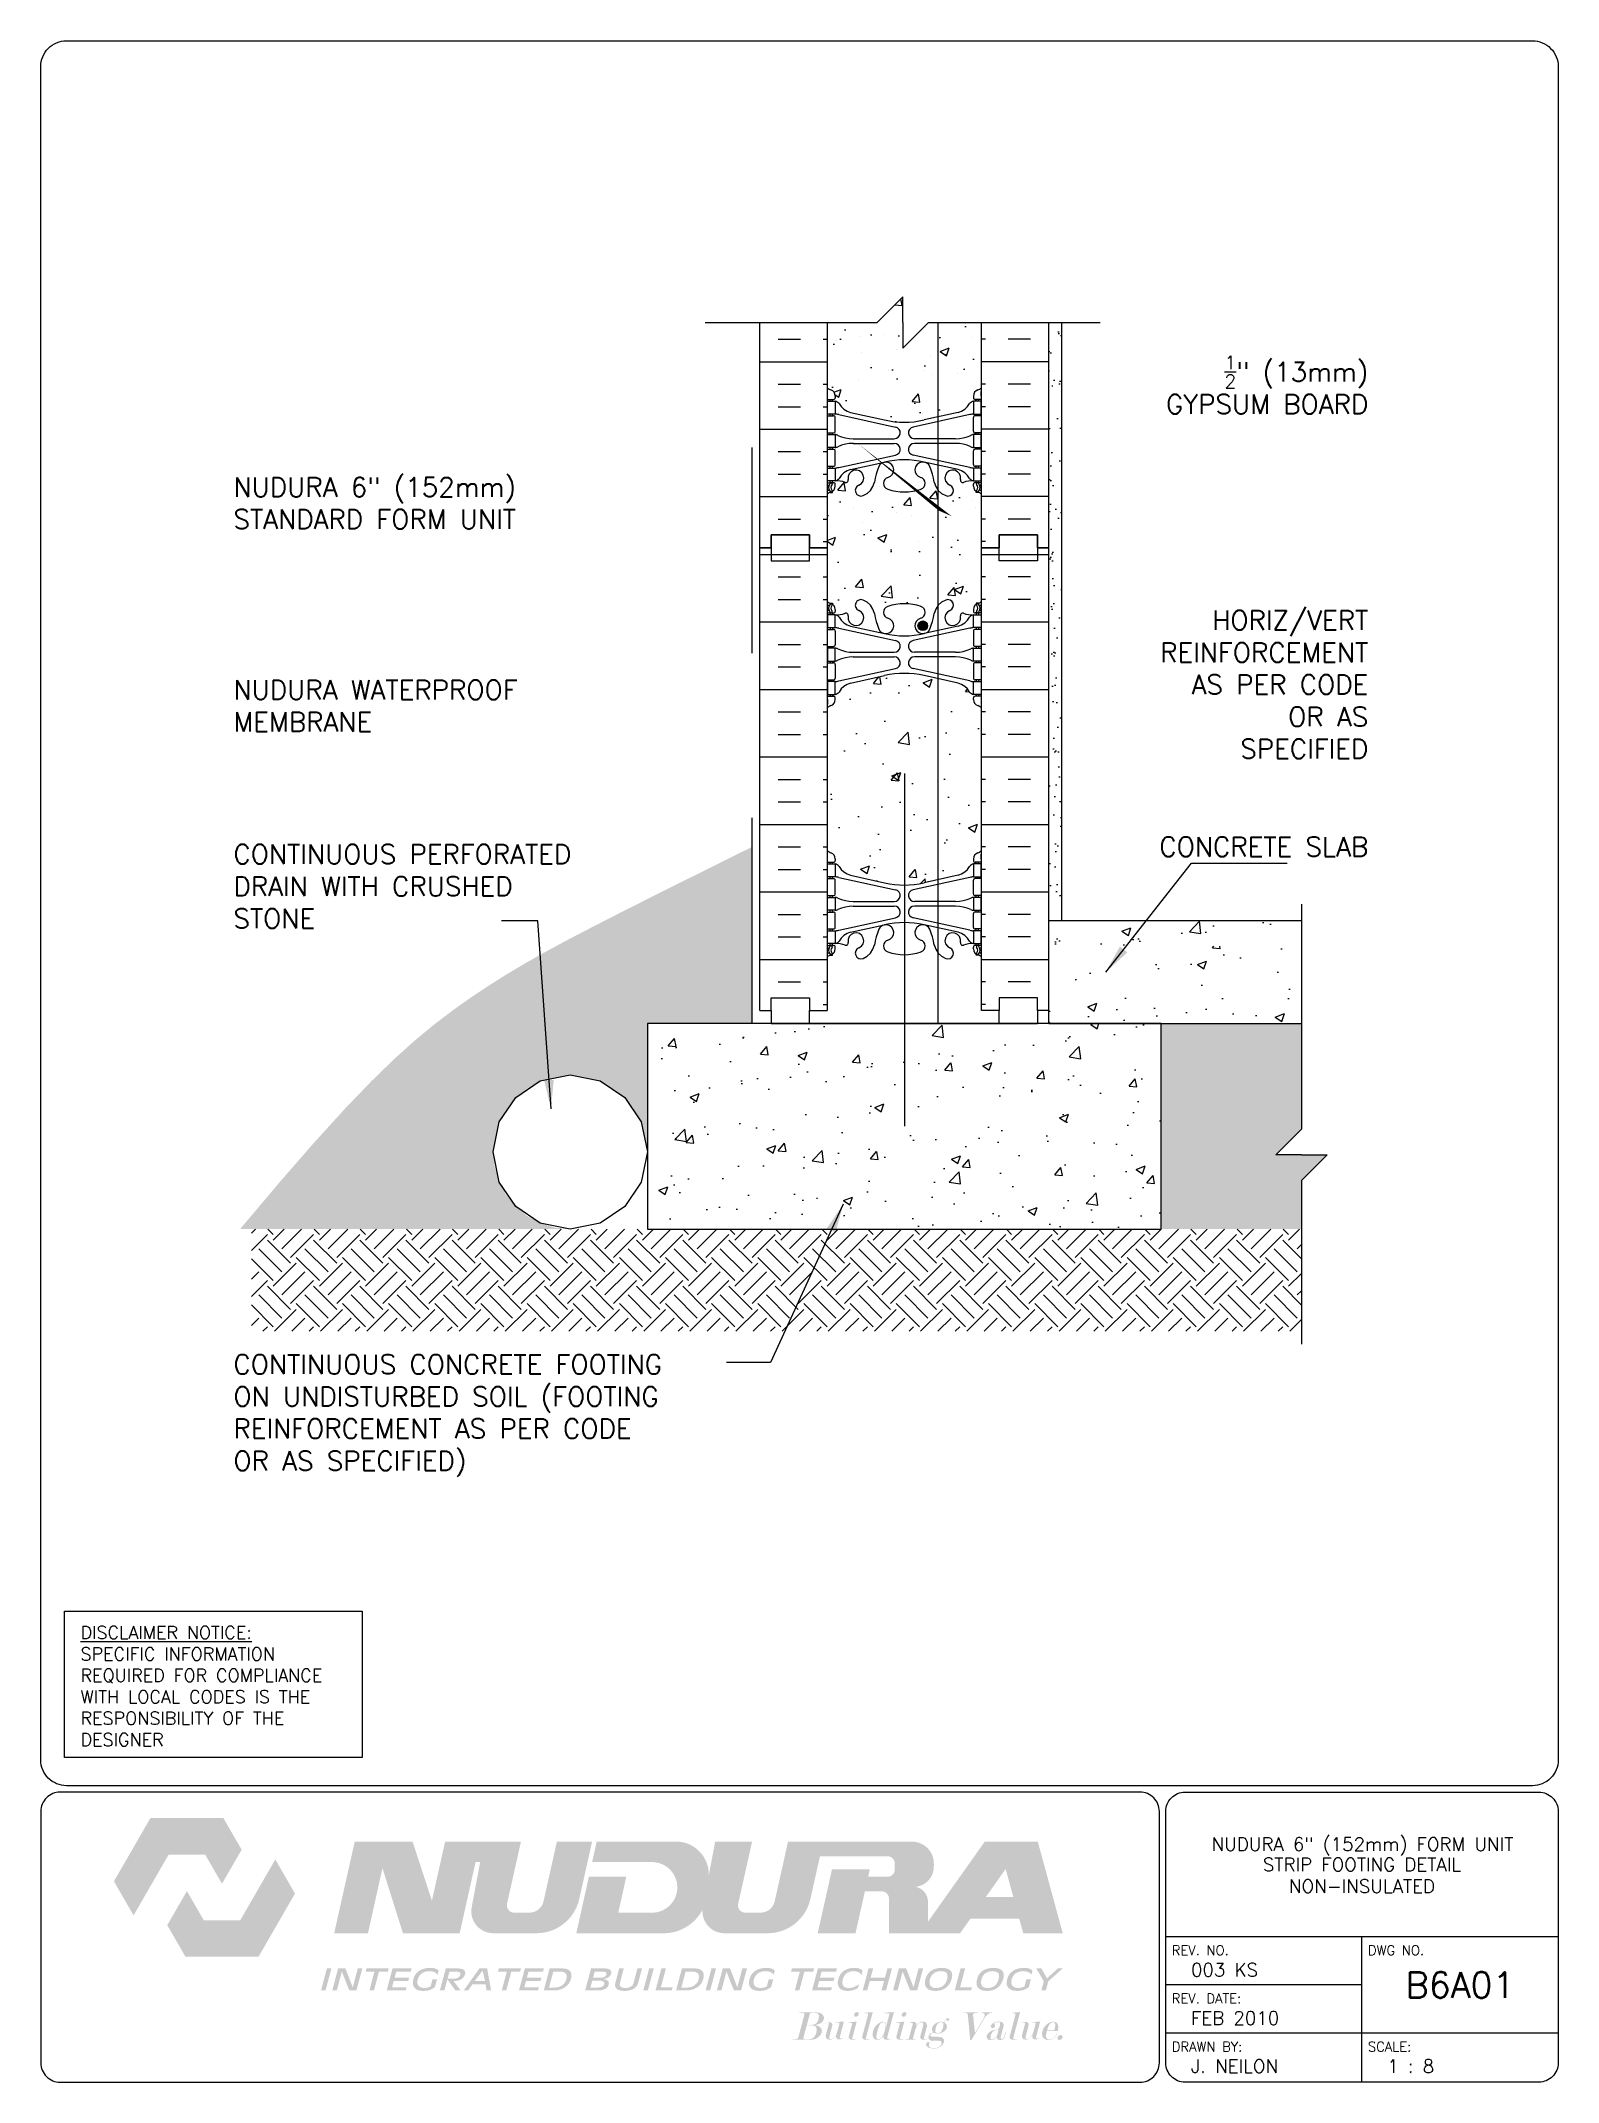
# Paper-space layout 'B6A01' of a CAD drawing. Header units: inches. Extents: x 0.42 to 7.8, y 0.49 to 10.41.
# The model-space entities are those that its viewports show. They can reach past a viewport. Long polylines and large blocks are cut down to what shows.
import ezdxf
from ezdxf.enums import TextEntityAlignment as Align

# ---------------------------------------------------------------- set-up
doc = ezdxf.new("R2010")
doc.units = ezdxf.units.IN
doc.header["$LTSCALE"] = 0.5
doc.header["$MEASUREMENT"] = 0
doc.linetypes.add('DASHED2', pattern=[0.375, 0.25, -0.125])
for name, color, linetype in [('HATCH', 12, 'Continuous'), ('line25', 2, 'Continuous'), ('LINE3', 3, 'Continuous'), ('LINE50', 5, 'Continuous'), ('LINE9', 9, 'Continuous'), ('LOGO', 7, 'Continuous'), ('TBK_LINE65', 3, 'Continuous'), ('TBK_TEXT', 4, 'Continuous'), ('TEXT', 4, 'Continuous'), ('Web_Edge', 9, 'Continuous')]:
    doc.layers.add(name, color=color, linetype=linetype)
doc.styles.add('DIM', font='romans.shx', dxfattribs={"width": 0.7})
doc.styles.add('ROMANS', font='romans.shx', dxfattribs={"height": 0.75})
doc.styles.get("Standard").update_dxf_attribs({"font": 'romans.shx'})
doc.dimstyles.new('ext_12', dxfattribs={"dimscale": 12, "dimtxt": 0.09375, "dimasz": 0.09375, "dimexe": 0.09375, "dimexo": 0.0625, "dimgap": 0.0625, "dimtad": 1, "dimdec": 1, "dimzin": 3, "dimdsep": 46, "dimlunit": 4, "dimtxsty": 'DIM', "dimcen": 0.09, "dimdle": 0.09375, "dimclrt": 4, "dimadec": 0, "dimazin": 0, "dimtfac": 1, "dimtdec": 1, "dimtmove": 2, "dimatfit": 3, "dimfxl": 1, "dimfrac": 2, "dimtolj": 1, "dimtzin": 0, "dimarcsym": 0})

psp = doc.layouts.new('B6A01')

# ---------------------------------------------------------------- texts
at = {"layer": 'TBK_TEXT', "color": 7, "style": 'ROMANS'}
for s, p in [('REV. NO.', (5.9215, 1.107)), ('DWG NO.', (6.876, 1.107)), ('REV. DATE:', (5.9215, 0.8726)), ('DRAWN BY:', (5.9215, 0.6382)), ('SCALE:', (6.876, 0.6382))]:
    psp.add_text(s, height=0.04688, dxfattribs=at).set_placement(p)
at = {"layer": 'TEXT', "insert": (0.6134, 2.7065), "char_height": 0.0625, "width": 1.41371, "attachment_point": 1, "style": 'ROMANS'}
psp.add_mtext('{\\Fromans.shx|c1;\\LDISCLAIMER NOTICE:\\l\\PSPECIFIC INFORMATION REQUIRED FOR COMPLIANCE WITH LOCAL CODES IS THE RESPONSIBILITY OF THE DESIGNER}', dxfattribs=at)

msp = doc.modelspace()

# ---------------------------------------------------------------- texts
at = {"layer": 'TEXT', "char_height": 0.75, "style": 'ROMANS'}
for s, insert, width, attachment_point in [('\\A1;{\\H0.7x;\\S1/2;}" (13mm) GYPSUM BOARD', (-47.59, 220.98), 8.87217, 6), ('NUDURA 6" (152mm) STANDARD FORM UNIT', (-91.753, 216.376), 14.30365, 4), ('HORIZ/VERT REINFORCEMENT AS PER CODE OR AS SPECIFIED', (-47.59, 209.321), 8.87217, 6), ('NUDURA WATERPROOF MEMBRANE', (-91.753, 208.49), 14.30365, 4), ('CONCRETE SLAB', (-47.59, 203.013), 8.87217, 6), ('CONTINUOUS PERFORATED DRAIN WITH CRUSHED STONE', (-91.753, 201.472), 14.30365, 4)]:
    msp.add_mtext(s, dxfattribs=dict(at, insert=insert, width=width, attachment_point=attachment_point))
at = {"layer": 'TEXT', "insert": (-91.753, 180.878), "char_height": 0.75, "width": 18.6698, "attachment_point": 4}
msp.add_mtext('CONTINUOUS CONCRETE FOOTING ON UNDISTURBED SOIL (FOOTING REINFORCEMENT AS PER CODE OR AS SPECIFIED)', dxfattribs=at)

# ---------------------------------------------------------------- blocks, each defined once
blk = doc.blocks.new('TITLEBLOCK-Tag')
at = {"style": 'ROMANS'}
for tag, height, p in [('TITLE_LINE_1', 0.065, (0.927, -0.1328)), ('TITLE_LINE_2', 0.065, (0.9294, -0.2258)), ('CENTRE-LINE-3', 0.065, (0.927, -0.3246)), ('TITLE_LINE_4', 0.065, (0.927, -0.4299)), ('TITLE_LINE_5', 0.065, (0.927, -0.526)), ('DWG', 0.125, (1.4043, -0.9102))]:
    blk.add_attdef(tag, text='', height=height, dxfattribs=at).set_placement(p, align=Align.MIDDLE_CENTER)
for tag, p in [('LATEST_REVISION', (0.0954, -0.8366)), ('REVISION_DATE', (0.0954, -1.071)), ('DRAWN_BY', (0.0954, -1.3053)), ('SCALE', (1.0499, -1.3053))]:
    blk.add_attdef(tag, text='', height=0.065, dxfattribs=at).set_placement(p, align=Align.MIDDLE_LEFT)

# ---------------------------------------------------------------- hatches: boundary and pattern name
h = msp.add_hatch()
h.set_pattern_fill('AR-CONC', color=12, scale=0.5, style=0)
h.paths.add_polyline_path([(-58.94, 199.139), (-58.049, 199.71), (-57.331, 200.139), (-60.019, 200.139), (-60.019, 199.139)])
h = msp.add_hatch()
h.set_pattern_fill('AR-CONC', color=12, scale=0.5, style=0)
h.paths.add_polyline_path([(-50.188, 199.139), (-50.188, 200.139), (-57.331, 200.139), (-58.049, 199.71), (-58.94, 199.139)])
h = msp.add_hatch()
h.set_pattern_fill('AR-CONC', color=12, scale=0.02, style=0)
h.set_pattern_definition([(50, (-1145.6108, 16.4098), (3.643693, -0.318782), [0.381, -4.191]), (355, (-1145.611, 16.41), (-0.704857, 3.821133), [0.3048, -3.3528]), (100.451, (-1145.3072, 16.3833), (2.93885, 3.502334), [0.3238, -3.5618]), (46.1842, (-1145.611, 17.426), (5.42158, -0.840847), [0.5715, -6.2865]), (96.6356, (-1145.159, 17.356), (4.748085, 4.94851), [0.4857, -5.3427]), (351.184, (-1145.611, 17.426), (4.748092, 4.948502), [0.4572, -5.0292]), (21, (-1145.1028, 17.1718), (3.032298, -2.04531), [0.381, -4.191]), (326, (-1145.103, 17.172), (1.23604, 3.683759), [0.3048, -3.3528]), (71.4514, (-1144.85, 17.0014), (4.26833, 1.638457), [0.3238, -3.5618]), (37.5, (-1145.6108, 16.4098), (0.061772, 1.6911008), [0, -3.31216, 0, -3.4036, 0, -3.3655]), (7.5, (-1145.6108, 16.4098), (1.3363933, 2.0036115), [0, -1.94056, 0, -3.23596, 0, -1.2827]), (327.5, (-1146.7437, 16.4098), (2.7118119, -0.1145749), [0, -1.27, 0, -3.9624, 0, -5.2578]), (317.5, (-1147.2517, 16.4098), (2.9625836, 0.50853), [0, -1.651, 0, -2.63144, 0, -3.7338])])
h.paths.add_polyline_path([(-60.019, 199.139), (-60.019, 196.139), (-50.188, 196.139), (-50.188, 199.139)])
h = msp.add_hatch()
h.set_pattern_fill('AR-CONC', color=12, scale=0.5, style=0)
h.paths.add_polyline_path([(-55.644, 196.139), (-75.644, 196.139), (-75.644, 188.139), (-55.644, 188.139)])
h = msp.add_hatch()
h.set_pattern_fill('EARTH', color=12, scale=0.2, angle=45, style=0)
h.set_pattern_definition([(45, (-1145.6108, 16.4098), (1e-16, 1.7960512), [1.27, -1.27]), (45, (-1145.9476, 16.7466), (1e-16, 1.7960512), [1.27, -1.27]), (45, (-1146.2843, 17.0834), (1e-16, 1.7960512), [1.27, -1.27]), (135, (-1146.2843, 17.3079), (-1.7960512, 1e-16), [1.27, -1.27]), (135, (-1145.9476, 17.6446), (-1.7960512, 1e-16), [1.27, -1.27]), (135, (-1145.6108, 17.9814), (-1.7960512, 1e-16), [1.27, -1.27])])
h.paths.add_polyline_path([(-91.053, 188.139), (-91.053, 184.166), (-50.188, 184.166), (-50.188, 188.139)])
at = {"layer": 'HATCH'}
h = msp.add_hatch(dxfattribs=at)
h.set_pattern_fill('AR-CONC', color=256, scale=0.5)
h.paths.add_polyline_path([(-64.343, 223.404), (-64.707, 223.404), (-65.707, 222.404), (-65.707, 223.404), (-65.707, 224.404), (-66.707, 223.404), (-68.644, 223.404), (-68.644, 220.857, 0.082415), (-68.501, 220.778, -0.317837), (-68.334, 220.543), (-68.334, 220.475, -0.414214), (-68.397, 220.413), (-68.444, 220.413), (-68.444, 220.343), (-68.339, 220.343, -0.188973), (-68.184, 220.248, 0.196323), (-67.734, 219.902), (-66.413, 219.611, 0.057795), (-65.644, 219.522, 0.057795), (-64.876, 219.611), (-64.343, 219.728)])
h.paths.add_polyline_path([(-62.644, 223.404), (-64.343, 223.404), (-64.343, 219.728), (-63.554, 219.902, 0.196323), (-63.105, 220.248, -0.188973), (-62.949, 220.343), (-62.844, 220.343), (-62.844, 220.413), (-62.892, 220.413, -0.414214), (-62.954, 220.475), (-62.954, 220.543, -0.317837), (-62.788, 220.778, 0.082415), (-62.644, 220.857)])
h.paths.add_polyline_path([(-64.343, 216.897, -0.110434), (-64.484, 217.19, 0.053157), (-64.65, 217.804, 1.553132), (-65.009, 217.379, -0.735593), (-64.996, 216.921, -0.082755), (-65.644, 216.813, -0.082755), (-66.293, 216.921, -0.735593), (-66.28, 217.379, 1.553132), (-66.638, 217.804, 0.053157), (-66.804, 217.19, -0.24438), (-67.253, 216.669, -1), (-67.416, 217.077, 2.182095), (-67.826, 217.29, -0.601435), (-67.946, 217.185, 0.10046), (-68.339, 217.243), (-68.444, 217.243), (-68.444, 217.173), (-68.397, 217.173, -0.414214), (-68.334, 217.11), (-68.334, 217.043, -0.249069), (-68.444, 216.836), (-68.444, 216.794), (-68.534, 216.794, 0.064398), (-68.644, 216.728), (-68.644, 214.923), (-68.319, 215.048), (-68.421, 214.745), (-68.644, 214.896), (-68.644, 214.639), (-68.644, 212.55, 0.064398), (-68.534, 212.484), (-68.444, 212.484), (-68.444, 212.442, -0.249069), (-68.334, 212.235), (-68.334, 212.168, -0.414214), (-68.397, 212.105), (-68.444, 212.105), (-68.444, 212.035), (-68.339, 212.035, 0.10046), (-67.946, 212.092, -0.601435), (-67.826, 211.987, 2.182095), (-67.416, 212.2, -1), (-67.253, 212.609, -0.24438), (-66.804, 212.088, 0.053157), (-66.638, 211.474, 1.553132), (-66.28, 211.898, -0.735593), (-66.293, 212.356, -0.082755), (-65.644, 212.464, -0.082755), (-64.996, 212.356, -0.735593), (-65.009, 211.898, 1.553132), (-64.65, 211.474, 0.053157), (-64.484, 212.088, -0.110434), (-64.343, 212.381)])
h.paths.add_polyline_path([(-65.36, 216.283), (-65.418, 216.596), (-65.659, 216.309)], flags=16)
h.paths.add_polyline_path([(-64.738, 211.605, -1), (-65.113, 211.605, -1)], flags=16)
h.paths.add_polyline_path([(-62.644, 214.639), (-62.644, 216.728, 0.064398), (-62.754, 216.794), (-62.844, 216.794), (-62.844, 216.836, -0.249069), (-62.954, 217.043), (-62.954, 217.11, -0.414214), (-62.892, 217.173), (-62.844, 217.173), (-62.844, 217.243), (-62.949, 217.243, 0.10046), (-63.343, 217.185, -0.601435), (-63.463, 217.29, 2.182095), (-63.873, 217.077, -1), (-64.036, 216.669, -0.130426), (-64.343, 216.897), (-64.343, 212.381, -0.130426), (-64.036, 212.609, -1), (-63.873, 212.2, 0.717709), (-63.841, 211.623), (-63.678, 211.623, 0.402979), (-63.463, 211.987, -0.601435), (-63.343, 212.092, 0.10046), (-62.949, 212.035), (-62.844, 212.035), (-62.844, 212.105), (-62.892, 212.105, -0.414214), (-62.954, 212.168), (-62.954, 212.235, -0.249069), (-62.844, 212.442), (-62.844, 212.484), (-62.754, 212.484, 0.064398), (-62.644, 212.55)])
h.paths.add_polyline_path([(-64.343, 209.549), (-64.876, 209.667, 0.057795), (-65.644, 209.756, 0.057795), (-66.413, 209.667), (-67.734, 209.376, 0.196323), (-68.184, 209.03, -0.188973), (-68.339, 208.935), (-68.444, 208.935), (-68.444, 208.865), (-68.397, 208.865, -0.414214), (-68.334, 208.803), (-68.334, 208.735, -0.317837), (-68.501, 208.499, 0.082415), (-68.644, 208.42), (-68.644, 202.857, 0.082415), (-68.501, 202.778, -0.317837), (-68.334, 202.543), (-68.334, 202.475, -0.414214), (-68.397, 202.413), (-68.444, 202.413), (-68.444, 202.343), (-68.339, 202.343, -0.188973), (-68.184, 202.248, 0.196323), (-67.734, 201.902), (-66.413, 201.611, 0.057795), (-65.644, 201.522, 0.057795), (-64.876, 201.611), (-64.343, 201.728)])
h.paths.add_polyline_path([(-62.644, 208.42, 0.082415), (-62.788, 208.499, -0.317837), (-62.954, 208.735), (-62.954, 208.803, -0.414214), (-62.892, 208.865), (-62.844, 208.865), (-62.844, 208.935), (-62.949, 208.935, -0.188973), (-63.105, 209.03, 0.196323), (-63.554, 209.376), (-64.343, 209.549), (-64.343, 201.728), (-63.554, 201.902, 0.196323), (-63.105, 202.248, -0.188973), (-62.949, 202.343), (-62.844, 202.343), (-62.844, 202.413), (-62.892, 202.413, -0.414214), (-62.954, 202.475), (-62.954, 202.543, -0.317837), (-62.788, 202.778, 0.082415), (-62.644, 202.857)])
h = msp.add_hatch(dxfattribs=at)
h.set_pattern_fill('AR-SAND', color=256, scale=0.5, style=0)
h.set_pattern_definition([(37.5, (13.5398, 58.4228), (-0.0314967, 0.963412), [0, -0.76, 0, -0.85, 0, -0.8125]), (7.5, (13.5398, 58.4228), (0.884888, 1.411073), [0, -0.41, 0, -0.685, 0, -0.2625]), (327.5, (12.9248, 58.4228), (1.557071, 0.0028295), [0, -0.25, 0, -0.9, 0, -1.175]), (317.5, (12.9248, 58.4228), (1.503063, 0.438838), [0, -0.125, 0, -0.59, 0, -0.675])])
h.paths.add_polyline_path([(-59.519, 223.404), (-60.019, 223.404), (-60.019, 216.089), (-59.519, 216.089)])
h.paths.add_polyline_path([(-59.519, 216.089), (-60.019, 216.089), (-60.019, 214.639), (-60.019, 211.623), (-59.519, 211.623)])
h.paths.add_polyline_path([(-59.519, 211.623), (-60.019, 211.623), (-60.019, 199.139), (-59.519, 199.139)])
h = msp.add_hatch(dxfattribs=at)
h.set_pattern_fill('INSUL', color=256, scale=7, style=0)
h.set_pattern_definition([(0, (-2994.806, -200.3707), (0, 2.625), []), (0, (-2994.806, -199.4957), (0, 2.625), [0.875, -0.875]), (0, (-2994.806, -198.6207), (0, 2.625), [0.875, -0.875])])
h.paths.add_polyline_path([(-71.269, 196.639), (-70.832, 196.639), (-70.832, 197.139), (-69.332, 197.139), (-69.332, 196.639), (-68.644, 196.639), (-68.644, 214.639), (-69.332, 214.639), (-69.332, 215.139), (-70.832, 215.139), (-70.832, 214.639), (-71.269, 214.639)])
h = msp.add_hatch(dxfattribs=at)
h.set_pattern_fill('INSUL', color=256, scale=7, style=0)
h.set_pattern_definition([(180, (2863.5172, -200.3707), (0, 2.625), []), (180, (2863.5172, -199.4957), (0, 2.625), [0.875, -0.875]), (180, (2863.5172, -198.6207), (0, 2.625), [0.875, -0.875])])
h.paths.add_polyline_path([(-60.019, 196.639), (-60.457, 196.639), (-60.457, 197.139), (-61.957, 197.139), (-61.957, 196.639), (-62.644, 196.639), (-62.644, 214.639), (-61.957, 214.639), (-61.957, 215.139), (-60.457, 215.139), (-60.457, 214.639), (-60.019, 214.639)])
h = msp.add_hatch(dxfattribs=at)
h.set_pattern_fill('GRAVEL', color=256, scale=3, angle=1, style=0)
h.set_pattern_definition([(229.0128, (-50.2494, 193.75706), (-23.5251243, -27.4147495), [0.40361, -39.95726]), (185.9697, (-50.51411, 193.4524), (35.9421634, 3.6278037), [0.6926, -68.567775]), (133.5104, (-51.20296, 193.38036), (30.5713329, -32.47142825), [0.48836, -48.3481]), (268.2737, (-52.3597, 192.61006), (1.95238674, 60.0432196), [0.63071, -62.44067]), (293.8337, (-52.3787, 191.97963), (-15.6260316, 35.73271965), [0.618465, -61.22812]), (358.2737, (-52.12878, 191.4139), (-60.0432196, 1.95238674), [0.63071, -62.44067]), (38.6942, (-51.49835, 191.3949), (-38.47051045, -30.6760463), [0.83409, -82.57455]), (73.2553, (-50.84736, 191.91635), (19.84497525, 66.35643767), [0.787464, -77.95896]), (122.4296, (-50.62048, 192.67042), (-24.67701297, 38.57518704), [0.63285, -62.65222]), (176.2364, (-50.95986, 193.20458), (33.0473336, -2.4235882), [0.7225, -35.40229]), (223.3974, (-51.68079, 193.252), (-35.41861008, -33.6232372), [0.934344, -92.500125]), (139.8141, (-49.38962, 192.6319), (-21.3109536, 17.6307498), [0.3189, -31.57153]), (172.4692, (-49.63325, 192.83767), (39.0987698, -5.31846614), [0.60671, -60.06453]), (226, (-50.2347, 192.9172), (0.05236, -2.99954), [0.42426, -3.81838]), (204.1986, (-50.451, 193.27347), (14.893, 6.2608762), [0.22847, -22.61885]), (292.8014, (-50.6594, 193.1798), (-3.1566145, 8.946273), [0.32311, -15.83239]), (31.9638, (-50.53416, 192.88196), (8.893909, 6.156165), [0.52479, -16.96807]), (162.565, (-50.0889, 193.1598), (6.051445, -2.894824), [0.37947, -9.10736]), (17.3895, (-52.39911, 193.14945), (29.8383662, 9.5221797), [0.5316, -52.628535]), (71.3462, (-51.8918, 193.30833), (-11.4222286, -33.204409), [0.44598, -44.15222]), (294.1986, (-50.0994, 193.75968), (-6.2608762, 14.893), [0.45694, -22.39037]), (344.6105, (-49.91211, 193.34288), (-30.1525087, 8.4750351), [0.5316, -52.628535]), (340.444, (-52.36665, 191.28973), (-15.1024352, 5.737288), [0.51264, -25.11937]), (295.7751, (-51.88358, 191.11814), (-15.5736216, 32.7331985), [0.42953, -42.52393]), (67.8014, (-50.01706, 190.76066), (5.737304, 15.102429), [0.45694, -22.39037]), (18.354, (-49.84442, 191.18374), (-38.7846376, -12.6787998), [0.50289, -49.78627]), (70.444, (-51.48684, 190.735), (-5.737288, -15.1024352), [0.25632, -25.37569]), (102.3099, (-50.19703, 190.7575), (-3.208965, 11.9458175), [0.15297, -15.14409]), (166.9638, (-50.22965, 190.907), (9.050988, -2.842466), [0.61847, -11.75085]), (187.009, (-50.83217, 191.04648), (29.9430729, 3.5231132), [0.57315, -56.74177]), (304.69, (-50.52945, 192.612), (-3.104262, 5.946728), [0.43267, -10.38399]), (354.1572, (-50.2832, 192.25624), (51.0969454, -5.10903747), [0.75538, -74.78269]), (61.9454, (-49.53175, 192.17935), (-11.6316719, -21.2062316), [0.30887, -30.57802]), (91, (-49.3865, 192.452), (-3.0519, 2.94719), [0.18, -2.82]), (121.2564, (-50.89373, 191.13542), (12.3646577, -20.7873804), [0.41677, -41.26056]), (49.0128, (-51.10998, 191.4917), (23.5251243, 27.4147495), [0.80722, -39.55366]), (1, (-50.5805, 192.101), (2.94719, 3.0519), [0.78, -2.22]), (326.3048, (-49.80066, 192.11464), (-30.3619146, 20.4732555), [0.47434, -46.95982]), (255.0546, (-49.406, 191.8515), (-2.790114, -12.05053), [0.4368, -21.40352]), (208.646, (-49.51866, 191.42946), (-56.46773345, -30.99024094), [0.711195, -70.40842]), (176.4261, (-50.1428, 191.08852), (-39.04641873, 2.3188836), [0.7524, -74.48722])])
h.paths.add_polyline_path([(-49.188, 191.03), (-50.188, 191.03), (-51.188, 191.03), (-50.188, 192.03), (-50.188, 196.139), (-55.644, 196.139), (-55.644, 188.139), (-50.188, 188.139), (-50.188, 190.03)])
h.paths.add_polyline_path([(-71.567, 203.007), (-72.034, 202.775), (-72.782, 202.403), (-73.513, 202.041), (-74.228, 201.685), (-74.932, 201.334), (-75.627, 200.986), (-76.314, 200.64), (-76.997, 200.293), (-77.679, 199.944), (-78.361, 199.591), (-79.045, 199.23), (-79.731, 198.856), (-80.42, 198.465), (-81.112, 198.054), (-81.807, 197.617), (-82.507, 197.151), (-83.212, 196.652), (-83.927, 196.109), (-84.677, 195.491), (-85.489, 194.762), (-86.392, 193.883), (-87.416, 192.819), (-88.589, 191.531), (-89.939, 189.983), (-91.495, 188.139), (-78.644, 188.139, -0.414214), (-81.644, 191.139, -1), (-75.644, 191.139), (-75.644, 196.139), (-71.567, 196.139)])
at = {"layer": 'LINE3'}
msp.add_hatch(color=256, dxfattribs=at).paths.add_polyline_path([(-64.738, 211.605, 1), (-65.113, 211.605, 1)])

# ---------------------------------------------------------------- linework, layer by layer
at = {"layer": 'HATCH'}
for p, q in [((-64.806, 223.205), (-64.806, 223.205)), ((-63.249, 223.364), (-63.249, 223.364)), ((-70.556, 222.754), (-69.681, 222.754)), ((-68.806, 222.754), (-68.644, 222.754)), ((-68.3, 222.699), (-68.3, 222.699)), ((-67.373, 222.853), (-67.373, 222.853)), ((-66.406, 222.948), (-66.406, 222.948)), ((-65.94, 222.337), (-65.94, 222.337)), ((-63.024, 222.837), (-63.024, 222.837)), ((-62.483, 222.754), (-62.644, 222.754)), ((-60.733, 222.754), (-61.608, 222.754)), ((-71.269, 221.879), (-68.644, 221.879)), ((-67.308, 222.219), (-67.308, 222.219)), ((-66.254, 221.547), (-66.254, 221.547)), ((-64.867, 221.54), (-64.867, 221.54)), ((-64.639, 222.106), (-64.639, 222.106)), ((-63.312, 221.557), (-63.312, 221.557)), ((-60.019, 221.879), (-62.644, 221.879)), ((-70.556, 221.004), (-69.681, 221.004)), ((-68.806, 221.004), (-68.644, 221.004)), ((-67.434, 221.188), (-67.434, 221.188)), ((-64.564, 221.392), (-64.564, 221.392)), ((-63.585, 221.435), (-63.585, 221.435)), ((-62.483, 221.004), (-62.644, 221.004)), ((-60.733, 221.004), (-61.608, 221.004)), ((-70.556, 220.129), (-69.681, 220.129)), ((-68.806, 220.129), (-68.644, 220.129)), ((-62.483, 220.129), (-62.644, 220.129)), ((-60.733, 220.129), (-61.608, 220.129)), ((-71.269, 219.254), (-68.644, 219.254)), ((-64.927, 219.876), (-64.927, 219.876)), ((-60.019, 219.254), (-62.644, 219.254)), ((-70.556, 218.379), (-69.681, 218.379)), ((-68.806, 218.379), (-68.644, 218.379)), ((-62.483, 218.379), (-62.644, 218.379)), ((-60.733, 218.379), (-61.608, 218.379)), ((-70.556, 217.504), (-69.681, 217.504)), ((-68.806, 217.504), (-68.644, 217.504)), ((-66.608, 217.01), (-66.608, 217.01)), ((-62.483, 217.504), (-62.644, 217.504)), ((-60.733, 217.504), (-61.608, 217.504)), ((-71.269, 216.629), (-68.644, 216.629)), ((-68.222, 216.451), (-68.222, 216.451)), ((-67.616, 216.195), (-67.616, 216.195)), ((-65.955, 216.005), (-65.955, 216.005)), ((-65.659, 216.309), (-65.418, 216.596)), ((-65.659, 216.309), (-65.36, 216.283)), ((-65.553, 216.338), (-65.553, 216.338)), ((-65.36, 216.281), (-65.417, 216.594)), ((-65.049, 216.547), (-65.049, 216.547)), ((-63.039, 216.506), (-63.039, 216.506)), ((-62.884, 216.225), (-62.884, 216.225)), ((-60.019, 216.629), (-62.644, 216.629)), ((-70.556, 215.754), (-69.681, 215.754)), ((-68.806, 215.754), (-68.644, 215.754)), ((-68.51, 215.476), (-68.51, 215.476)), ((-67.258, 215.641), (-67.258, 215.641)), ((-65.365, 215.89), (-65.365, 215.89)), ((-62.483, 215.754), (-62.644, 215.754)), ((-60.733, 215.754), (-61.608, 215.754)), ((-68.806, 214.879), (-68.644, 214.879)), ((-68.644, 214.923), (-68.32, 215.048)), ((-68.644, 214.896), (-68.421, 214.745)), ((-68.421, 214.743), (-68.32, 215.045)), ((-65.11, 214.882), (-65.11, 214.882)), ((-62.483, 214.879), (-62.644, 214.879)), ((-70.832, 196.139), (-60.457, 196.139))]:
    msp.add_line(p, q, dxfattribs=at)
at = {"layer": 'line25'}
for p, q in [((-68.644, 223.404), (-68.644, 214.639)), ((-62.644, 214.639), (-62.644, 223.404)), ((-68.644, 214.639), (-68.644, 196.639)), ((-62.644, 196.639), (-62.644, 214.639))]:
    msp.add_line(p, q, dxfattribs=at)
at = {"layer": 'LINE3'}
for p, q in [((-64.343, 223.404), (-64.343, 196.139)), ((-65.644, 205.864), (-65.644, 192.139))]:
    msp.add_line(p, q, dxfattribs=at)
msp.add_circle((-64.926, 211.605), 0.188, dxfattribs=at)
at = {"layer": 'LINE50'}
for p, q in [((-71.269, 214.639), (-71.269, 223.404)), ((-60.019, 214.639), (-60.019, 223.404)), ((-71.269, 196.639), (-71.269, 214.639)), ((-60.019, 196.139), (-60.019, 214.639)), ((-60.019, 200.139), (-50.188, 200.139)), ((-60.019, 196.139), (-50.188, 196.139))]:
    msp.add_line(p, q, dxfattribs=at)
for points in [[(-71.269, 214.639), (-70.832, 214.639), (-70.832, 215.139), (-69.332, 215.139), (-69.332, 214.639), (-68.644, 214.639)], [(-68.644, 214.639), (-69.332, 214.639), (-69.332, 215.139), (-70.832, 215.139), (-70.832, 214.639), (-71.269, 214.639)], [(-60.019, 214.639), (-60.457, 214.639), (-60.457, 215.139), (-61.957, 215.139), (-61.957, 214.639), (-62.644, 214.639)], [(-62.644, 214.639), (-61.957, 214.639), (-61.957, 215.139), (-60.457, 215.139), (-60.457, 214.639), (-60.019, 214.639)], [(-71.269, 196.639), (-70.832, 196.639), (-70.832, 197.139), (-69.332, 197.139), (-69.332, 196.639), (-68.644, 196.639)], [(-60.019, 196.639), (-60.457, 196.639), (-60.457, 197.139), (-61.957, 197.139), (-61.957, 196.639), (-62.644, 196.639)]]:
    msp.add_lwpolyline(points, dxfattribs=at)
msp.add_lwpolyline([(-75.644, 188.139), (-55.644, 188.139), (-55.644, 196.139), (-75.644, 196.139)], close=True, dxfattribs=at)
at = {"layer": 'LINE9'}
for p, q in [((-65.707, 224.404), (-66.707, 223.404)), ((-65.707, 223.404), (-65.707, 224.404)), ((-73.394, 223.404), (-66.707, 223.404)), ((-65.707, 222.404), (-64.707, 223.404)), ((-65.707, 223.404), (-65.707, 222.404)), ((-64.707, 223.404), (-58.019, 223.404)), ((-59.519, 200.139), (-59.519, 223.404)), ((-50.188, 200.78), (-50.188, 192.03)), ((-51.188, 191.03), (-50.188, 192.03)), ((-50.188, 191.03), (-51.188, 191.03)), ((-49.188, 191.03), (-50.188, 190.03)), ((-50.188, 191.03), (-49.188, 191.03)), ((-50.188, 190.03), (-50.188, 183.661))]:
    msp.add_line(p, q, dxfattribs=at)
at = {"layer": 'LINE9', "color": 9, "linetype": 'DASHED2'}
msp.add_line((-71.567, 196.139), (-71.567, 223.404), dxfattribs=at)
at = {"layer": 'LINE9', "linetype": 'DASHED2', "ltscale": 0.15}
for points in [[(-70.832, 214.639), (-70.832, 214.639), (-70.832, 214.139), (-69.332, 214.139), (-69.332, 214.639), (-69.332, 214.639)], [(-60.457, 214.639), (-60.457, 214.639), (-60.457, 214.139), (-61.957, 214.139), (-61.957, 214.639), (-61.957, 214.639)], [(-70.832, 196.639), (-70.832, 196.639), (-70.832, 196.139), (-69.332, 196.139), (-69.332, 196.639), (-69.332, 196.639)], [(-60.457, 196.639), (-60.457, 196.639), (-60.457, 196.139), (-61.957, 196.139), (-61.957, 196.639), (-61.957, 196.639)]]:
    msp.add_lwpolyline(points, dxfattribs=at)
at = {"layer": 'LINE9', "color": 9}
msp.add_circle((-78.644, 191.139), 3, dxfattribs=at)
at = {"layer": 'TEXT'}
for points in [[(-59.729, 221.427, 0, 0.36, 0), (-58.649, 221.427, 0, 0, 0), (-54.642, 221.427, 0, 0, 0)], [(-64.31, 216.089, 0, 0.36, 0), (-63.23, 215.425, 0, 0, 0), (-58.318, 211.623, 0, 0, 0)], [(-69.643, 216.879, 0, 0.36, 0), (-70.723, 216.879, 0, 0, 0), (-78.859, 216.879, 0, 0, 0)], [(-64.712, 211.623, 0, 0.36, 0), (-63.632, 211.623, 0, 0, 0), (-54.878, 211.623, 0, 0, 0)], [(-71.269, 209.082, 0, 0.36, 0), (-72.349, 209.082, 0, 0, 0), (-78.859, 209.082, 0, 0, 0)]]:
    msp.add_lwpolyline(points, format="xyseb", dxfattribs=at)
at = {"layer": 'Web_Edge'}
for p, q in [((-68.644, 220.413), (-68.397, 220.413)), ((-68.634, 220.533), (-68.634, 220.719)), ((-68.534, 220.343), (-68.534, 220.413)), ((-68.444, 220.343), (-68.444, 220.413)), ((-68.334, 220.543), (-68.334, 220.475)), ((-62.954, 220.543), (-62.954, 220.475)), ((-62.644, 220.413), (-62.892, 220.413)), ((-62.844, 220.343), (-62.844, 220.413)), ((-62.754, 220.343), (-62.754, 220.413)), ((-62.654, 220.533), (-62.654, 220.719)), ((-68.644, 219.773), (-68.397, 219.773)), ((-68.534, 219.773), (-68.534, 219.843)), ((-68.444, 219.773), (-68.444, 219.843)), ((-68.334, 219.175), (-68.334, 219.71)), ((-68.195, 219.819), (-65.984, 219.337)), ((-67.734, 219.902), (-66.413, 219.611)), ((-63.093, 219.819), (-65.305, 219.337)), ((-63.554, 219.902), (-64.876, 219.611)), ((-62.954, 219.175), (-62.954, 219.71)), ((-62.644, 219.773), (-62.892, 219.773)), ((-62.844, 219.773), (-62.844, 219.843)), ((-62.754, 219.773), (-62.754, 219.843)), ((-68.644, 219.113), (-68.397, 219.113)), ((-68.644, 218.473), (-68.397, 218.473)), ((-68.534, 219.043), (-68.534, 219.113)), ((-68.534, 218.473), (-68.534, 218.543)), ((-68.444, 219.043), (-68.444, 219.113)), ((-68.444, 218.473), (-68.444, 218.543)), ((-68.334, 217.875), (-68.334, 218.41)), ((-67.63, 218.883), (-66.034, 218.883)), ((-67.63, 218.703), (-66.034, 218.703)), ((-63.659, 218.883), (-65.255, 218.883)), ((-63.659, 218.703), (-65.255, 218.703)), ((-62.954, 217.875), (-62.954, 218.41)), ((-62.644, 219.113), (-62.892, 219.113)), ((-62.644, 218.473), (-62.892, 218.473)), ((-62.844, 219.043), (-62.844, 219.113)), ((-62.844, 218.473), (-62.844, 218.543)), ((-62.754, 219.043), (-62.754, 219.113)), ((-62.754, 218.473), (-62.754, 218.543)), ((-68.644, 217.813), (-68.397, 217.813)), ((-68.534, 217.743), (-68.534, 217.813)), ((-68.444, 217.743), (-68.444, 217.813)), ((-68.195, 217.766), (-65.984, 218.248)), ((-67.734, 217.684), (-66.413, 217.974)), ((-63.093, 217.766), (-65.305, 218.248)), ((-63.554, 217.684), (-64.876, 217.974)), ((-62.644, 217.813), (-62.892, 217.813)), ((-62.844, 217.743), (-62.844, 217.813)), ((-62.754, 217.743), (-62.754, 217.813)), ((-68.644, 217.173), (-68.397, 217.173)), ((-68.644, 217.073), (-68.602, 217.073)), ((-68.534, 217.173), (-68.534, 217.243)), ((-68.534, 216.794), (-68.444, 216.794)), ((-68.444, 217.173), (-68.444, 217.243)), ((-68.444, 216.794), (-68.444, 216.836)), ((-68.334, 217.043), (-68.334, 217.11)), ((-62.954, 217.043), (-62.954, 217.11)), ((-62.644, 217.173), (-62.892, 217.173)), ((-62.844, 217.173), (-62.844, 217.243)), ((-62.844, 216.794), (-62.844, 216.836)), ((-62.754, 216.794), (-62.844, 216.794)), ((-62.754, 217.173), (-62.754, 217.243)), ((-62.644, 217.073), (-62.686, 217.073)), ((-68.644, 212.205), (-68.602, 212.205)), ((-68.644, 212.105), (-68.397, 212.105)), ((-68.534, 212.484), (-68.444, 212.484)), ((-68.534, 212.105), (-68.534, 212.035)), ((-68.444, 212.484), (-68.444, 212.442)), ((-68.444, 212.105), (-68.444, 212.035)), ((-68.334, 212.235), (-68.334, 212.168)), ((-62.954, 212.235), (-62.954, 212.168)), ((-62.644, 212.105), (-62.892, 212.105)), ((-62.754, 212.484), (-62.844, 212.484)), ((-62.844, 212.484), (-62.844, 212.442)), ((-62.844, 212.105), (-62.844, 212.035)), ((-62.754, 212.105), (-62.754, 212.035)), ((-62.644, 212.205), (-62.686, 212.205)), ((-68.644, 211.465), (-68.397, 211.465)), ((-68.534, 211.535), (-68.534, 211.465)), ((-68.444, 211.535), (-68.444, 211.465)), ((-68.334, 211.403), (-68.334, 210.868)), ((-68.195, 211.511), (-65.984, 211.03)), ((-67.734, 211.594), (-66.413, 211.303)), ((-63.093, 211.511), (-65.305, 211.03)), ((-63.554, 211.594), (-64.876, 211.303)), ((-62.954, 211.403), (-62.954, 210.868)), ((-62.644, 211.465), (-62.892, 211.465)), ((-62.844, 211.535), (-62.844, 211.465)), ((-62.754, 211.535), (-62.754, 211.465)), ((-68.644, 210.805), (-68.397, 210.805)), ((-68.534, 210.805), (-68.534, 210.735)), ((-68.444, 210.805), (-68.444, 210.735)), ((-67.63, 210.575), (-66.034, 210.575)), ((-63.659, 210.575), (-65.255, 210.575)), ((-62.644, 210.805), (-62.892, 210.805)), ((-62.844, 210.805), (-62.844, 210.735)), ((-62.754, 210.805), (-62.754, 210.735)), ((-68.644, 210.165), (-68.397, 210.165)), ((-68.534, 210.235), (-68.534, 210.165)), ((-68.444, 210.235), (-68.444, 210.165)), ((-68.334, 210.103), (-68.334, 209.568)), ((-68.195, 209.459), (-65.984, 209.94)), ((-67.734, 209.376), (-66.413, 209.667)), ((-67.63, 210.395), (-66.034, 210.395)), ((-63.093, 209.459), (-65.305, 209.94)), ((-63.659, 210.395), (-65.255, 210.395)), ((-63.554, 209.376), (-64.876, 209.667)), ((-62.954, 210.103), (-62.954, 209.568)), ((-62.644, 210.165), (-62.892, 210.165)), ((-62.844, 210.235), (-62.844, 210.165)), ((-62.754, 210.235), (-62.754, 210.165)), ((-68.644, 209.505), (-68.397, 209.505)), ((-68.644, 208.865), (-68.397, 208.865)), ((-68.534, 209.505), (-68.534, 209.435)), ((-68.534, 208.935), (-68.534, 208.865)), ((-68.444, 209.505), (-68.444, 209.435)), ((-68.444, 208.935), (-68.444, 208.865)), ((-62.644, 209.505), (-62.892, 209.505)), ((-62.644, 208.865), (-62.892, 208.865)), ((-62.844, 209.505), (-62.844, 209.435)), ((-62.844, 208.935), (-62.844, 208.865)), ((-62.754, 209.505), (-62.754, 209.435)), ((-62.754, 208.935), (-62.754, 208.865)), ((-68.634, 208.745), (-68.634, 208.559)), ((-68.334, 208.735), (-68.334, 208.803)), ((-62.954, 208.735), (-62.954, 208.803)), ((-62.654, 208.745), (-62.654, 208.559)), ((-68.634, 202.533), (-68.634, 202.719)), ((-68.334, 202.543), (-68.334, 202.475)), ((-62.954, 202.543), (-62.954, 202.475)), ((-62.654, 202.533), (-62.654, 202.719)), ((-68.644, 202.413), (-68.397, 202.413)), ((-68.644, 201.773), (-68.397, 201.773)), ((-68.534, 202.343), (-68.534, 202.413)), ((-68.534, 201.773), (-68.534, 201.843)), ((-68.444, 202.343), (-68.444, 202.413)), ((-68.444, 201.773), (-68.444, 201.843)), ((-68.334, 201.175), (-68.334, 201.71)), ((-68.195, 201.819), (-65.984, 201.337)), ((-67.734, 201.902), (-66.413, 201.611)), ((-63.093, 201.819), (-65.305, 201.337)), ((-63.554, 201.902), (-64.876, 201.611)), ((-62.954, 201.175), (-62.954, 201.71)), ((-62.644, 202.413), (-62.892, 202.413)), ((-62.644, 201.773), (-62.892, 201.773)), ((-62.844, 202.343), (-62.844, 202.413)), ((-62.844, 201.773), (-62.844, 201.843)), ((-62.754, 202.343), (-62.754, 202.413)), ((-62.754, 201.773), (-62.754, 201.843)), ((-68.644, 201.113), (-68.397, 201.113)), ((-68.534, 201.043), (-68.534, 201.113)), ((-68.444, 201.043), (-68.444, 201.113)), ((-62.644, 201.113), (-62.892, 201.113)), ((-62.844, 201.043), (-62.844, 201.113)), ((-62.754, 201.043), (-62.754, 201.113)), ((-68.644, 200.473), (-68.397, 200.473)), ((-68.534, 200.473), (-68.534, 200.543)), ((-68.444, 200.473), (-68.444, 200.543)), ((-68.334, 199.875), (-68.334, 200.41)), ((-68.195, 199.766), (-65.984, 200.248)), ((-67.63, 200.883), (-66.034, 200.883)), ((-67.63, 200.703), (-66.034, 200.703)), ((-63.093, 199.766), (-65.305, 200.248)), ((-63.659, 200.883), (-65.255, 200.883)), ((-63.659, 200.703), (-65.255, 200.703)), ((-62.954, 199.875), (-62.954, 200.41)), ((-62.644, 200.473), (-62.892, 200.473)), ((-62.844, 200.473), (-62.844, 200.543)), ((-62.754, 200.473), (-62.754, 200.543)), ((-68.644, 199.813), (-68.397, 199.813)), ((-68.534, 199.743), (-68.534, 199.813)), ((-68.444, 199.743), (-68.444, 199.813)), ((-67.734, 199.684), (-66.413, 199.974)), ((-63.554, 199.684), (-64.876, 199.974)), ((-62.644, 199.813), (-62.892, 199.813)), ((-62.844, 199.743), (-62.844, 199.813)), ((-62.754, 199.743), (-62.754, 199.813)), ((-68.644, 199.173), (-68.397, 199.173)), ((-68.644, 199.073), (-68.602, 199.073)), ((-68.534, 199.173), (-68.534, 199.243)), ((-68.534, 198.794), (-68.444, 198.794)), ((-68.444, 199.173), (-68.444, 199.243)), ((-68.444, 198.794), (-68.444, 198.836)), ((-68.334, 199.043), (-68.334, 199.11)), ((-62.954, 199.043), (-62.954, 199.11)), ((-62.644, 199.173), (-62.892, 199.173)), ((-62.844, 199.173), (-62.844, 199.243)), ((-62.844, 198.794), (-62.844, 198.836)), ((-62.754, 198.794), (-62.844, 198.794)), ((-62.754, 199.173), (-62.754, 199.243)), ((-62.644, 199.073), (-62.686, 199.073))]:
    msp.add_line(p, q, dxfattribs=at)
for points in [[(-68.639, 220.343), (-68.339, 220.343), (-68.339, 219.843), (-68.639, 219.843)], [(-62.649, 220.343), (-62.949, 220.343), (-62.949, 219.843), (-62.649, 219.843)], [(-68.639, 219.043), (-68.339, 219.043), (-68.339, 218.543), (-68.639, 218.543)], [(-62.649, 219.043), (-62.949, 219.043), (-62.949, 218.543), (-62.649, 218.543)], [(-68.639, 217.743), (-68.339, 217.743), (-68.339, 217.243), (-68.639, 217.243)], [(-62.649, 217.743), (-62.949, 217.743), (-62.949, 217.243), (-62.649, 217.243)], [(-68.639, 211.535), (-68.339, 211.535), (-68.339, 212.035), (-68.639, 212.035)], [(-62.649, 211.535), (-62.949, 211.535), (-62.949, 212.035), (-62.649, 212.035)], [(-68.639, 210.235), (-68.339, 210.235), (-68.339, 210.735), (-68.639, 210.735)], [(-62.649, 210.235), (-62.949, 210.235), (-62.949, 210.735), (-62.649, 210.735)], [(-68.639, 208.935), (-68.339, 208.935), (-68.339, 209.435), (-68.639, 209.435)], [(-62.649, 208.935), (-62.949, 208.935), (-62.949, 209.435), (-62.649, 209.435)], [(-68.639, 202.343), (-68.339, 202.343), (-68.339, 201.843), (-68.639, 201.843)], [(-62.649, 202.343), (-62.949, 202.343), (-62.949, 201.843), (-62.649, 201.843)], [(-68.639, 201.043), (-68.339, 201.043), (-68.339, 200.543), (-68.639, 200.543)], [(-62.649, 201.043), (-62.949, 201.043), (-62.949, 200.543), (-62.649, 200.543)], [(-68.639, 199.743), (-68.339, 199.743), (-68.339, 199.243), (-68.639, 199.243)], [(-62.649, 199.743), (-62.949, 199.743), (-62.949, 199.243), (-62.649, 199.243)]]:
    msp.add_lwpolyline(points, close=True, dxfattribs=at)
for centre, radius, start, end in [((-68.334, 221.25), 0.5, 231.68334, 250.52878), ((-68.584, 220.543), 0.25, 0, 70.52878), ((-62.704, 220.543), 0.25, 109.47122, 180), ((-62.954, 221.25), 0.5, 289.47122, 308.31666), ((-68.654, 220.719), 0.02, 360, 58.92705), ((-68.334, 221.25), 0.6, 238.89067, 238.92705), ((-68.654, 220.533), 0.02, 299.98802, 360), ((-68.397, 220.475), 0.0625, 270, 0), ((-68.382, 220.096), 0.25, 37.27766, 80.0823), ((-67.535, 220.625), 0.75, 210.15498, 254.58381), ((-63.754, 220.625), 0.75, 285.41619, 329.84502), ((-62.906, 220.096), 0.25, 99.9177, 142.72234), ((-62.892, 220.475), 0.0625, 180, 270), ((-62.634, 220.719), 0.02, 121.07295, 180), ((-62.634, 220.533), 0.02, 180, 240.01198), ((-62.954, 221.25), 0.6, 301.07295, 301.10933), ((-68.397, 219.71), 0.0625, 0, 90), ((-68.397, 219.175), 0.0625, 270, 0), ((-68.43, 218.847), 1, 76.42909, 84.79907), ((-65.644, 222.878), 3.356, 256.76915, 270), ((-66.034, 219.113), 0.23, 270, 77.60551), ((-65.644, 222.878), 3.356, 270, 283.23085), ((-65.255, 219.113), 0.23, 102.39449, 270), ((-62.859, 218.847), 1, 95.20093, 103.57091), ((-62.892, 219.71), 0.0625, 90, 180), ((-62.892, 219.175), 0.0625, 180, 270), ((-68.397, 218.41), 0.0625, 0, 90), ((-68.343, 218.824), 0.219, 60.49375, 88.91995), ((-68.343, 218.824), 0.219, 60.49375, 88.91995), ((-68.343, 218.761), 0.219, 271.08005, 299.50625), ((-67.599, 220.482), 1.6, 246.56734, 268.92028), ((-67.599, 220.482), 1.6, 246.56734, 268.92028), ((-67.599, 217.103), 1.6, 91.07972, 113.43266), ((-66.034, 218.473), 0.23, 282.39449, 90), ((-65.255, 218.473), 0.23, 90, 257.60551), ((-63.689, 220.482), 1.6, 271.07972, 293.43266), ((-63.689, 220.482), 1.6, 271.07972, 293.43266), ((-63.689, 217.103), 1.6, 66.56734, 88.92028), ((-62.945, 218.824), 0.219, 91.08005, 119.50625), ((-62.945, 218.824), 0.219, 91.08005, 119.50625), ((-62.945, 218.761), 0.219, 240.49375, 268.91995), ((-62.892, 218.41), 0.0625, 90, 180), ((-68.397, 217.875), 0.0625, 270, 0), ((-68.43, 218.739), 1, 275.20093, 283.57091), ((-67.535, 216.961), 0.75, 105.41619, 149.84502), ((-67.529, 217.361), 0.305, 291.80375, 193.32049), ((-63.841, 216.719), 3, 158.80161, 170.97273), ((-66.363, 217.673), 0.305, 285.72535, 154.62183), ((-65.644, 214.707), 3.356, 90, 103.23085), ((-65.644, 214.707), 3.356, 76.76915, 90), ((-64.926, 217.673), 0.305, 25.37817, 254.27465), ((-67.447, 216.719), 3, 9.02727, 21.19839), ((-63.759, 217.361), 0.305, 346.67951, 248.19625), ((-63.754, 216.961), 0.75, 30.15498, 74.58381), ((-62.859, 218.739), 1, 256.42909, 264.79907), ((-62.892, 217.875), 0.0625, 180, 270), ((-68.334, 216.336), 0.6, 114.92523, 121.10933), ((-68.334, 216.336), 0.5, 109.47122, 128.31666), ((-68.602, 217.053), 0.02, 345.84593, 90), ((-68.341, 216.988), 0.25, 137.53913, 219.88549), ((-68.596, 216.898), 0.02, 294.92523, 19.2084), ((-68.498, 216.857), 0.045, 218.552, 40.8121), ((-68.492, 217.126), 0.045, 317.53913, 137.53913), ((-68.341, 216.988), 0.16, 137.53913, 219.99992), ((-68.584, 217.043), 0.25, 289.47122, 360), ((-68.397, 217.11), 0.0625, 360, 90), ((-68.382, 217.489), 0.25, 279.9177, 322.72234), ((-68.283, 216.244), 1, 70.0933, 93.21213), ((-67.914, 217.27), 0.09, 251.13486, 13.32049), ((-67.334, 216.873), 0.22, 111.80375, 291.80375), ((-67.529, 217.361), 0.745, 291.80375, 346.73478), ((-66.215, 217.148), 0.24, 105.72535, 251.07704), ((-65.644, 218.813), 2, 251.07704, 270), ((-65.644, 218.813), 2, 270, 288.92296), ((-65.074, 217.148), 0.24, 288.92296, 74.27465), ((-63.759, 217.361), 0.745, 193.26522, 248.19625), ((-63.954, 216.873), 0.22, 248.19625, 68.19625), ((-63.375, 217.27), 0.09, 166.67951, 288.86514), ((-63.005, 216.244), 1, 86.78787, 109.9067), ((-62.906, 217.489), 0.25, 217.27766, 260.0823), ((-62.892, 217.11), 0.0625, 90, 180), ((-62.704, 217.043), 0.25, 180, 250.52878), ((-62.797, 217.126), 0.045, 42.46087, 222.46087), ((-62.79, 216.857), 0.045, 139.1879, 321.448), ((-62.948, 216.988), 0.16, 320.00008, 42.46087), ((-62.954, 216.336), 0.5, 51.68334, 70.52878), ((-62.948, 216.988), 0.25, 320.11451, 42.46087), ((-62.693, 216.898), 0.02, 160.7916, 245.07477), ((-62.686, 217.053), 0.02, 90, 194.15407), ((-62.954, 216.336), 0.6, 58.89067, 65.07477), ((-68.334, 212.942), 0.5, 231.68334, 250.52878), ((-68.334, 212.942), 0.6, 238.89067, 245.07477), ((-68.602, 212.225), 0.02, 270, 14.15407), ((-68.341, 212.29), 0.25, 140.11451, 222.46087), ((-68.596, 212.38), 0.02, 340.7916, 65.07477), ((-68.498, 212.42), 0.045, 319.1879, 141.448), ((-68.492, 212.151), 0.045, 222.46087, 42.46087), ((-68.584, 212.235), 0.25, 0, 70.52878), ((-68.341, 212.29), 0.16, 140.00008, 222.46087), ((-68.397, 212.168), 0.0625, 270, 0), ((-68.283, 213.033), 1, 266.78787, 289.9067), ((-68.382, 211.789), 0.25, 37.27766, 80.0823), ((-67.914, 212.008), 0.09, 346.67951, 108.86514), ((-67.529, 211.917), 0.305, 166.67951, 68.19625), ((-67.334, 212.404), 0.22, 68.19625, 248.19625), ((-67.529, 211.917), 0.745, 13.26522, 68.19625), ((-63.841, 212.559), 3, 189.02727, 201.19839), ((-66.215, 212.129), 0.24, 108.92296, 254.27465), ((-65.644, 210.464), 2, 90, 108.92296), ((-65.644, 210.464), 2, 71.07704, 90), ((-65.074, 212.129), 0.24, 285.72535, 71.07704), ((-67.447, 212.559), 3, 338.80161, 350.97273), ((-63.759, 211.917), 0.745, 111.80375, 166.73478), ((-63.759, 211.917), 0.305, 111.80375, 13.32049), ((-63.954, 212.404), 0.22, 291.80375, 111.80375), ((-63.375, 212.008), 0.09, 71.13486, 193.32049), ((-63.005, 213.033), 1, 250.0933, 273.21213), ((-62.906, 211.789), 0.25, 99.9177, 142.72234), ((-62.704, 212.235), 0.25, 109.47122, 180), ((-62.892, 212.168), 0.0625, 180, 270), ((-62.797, 212.151), 0.045, 137.53913, 317.53913), ((-62.79, 212.42), 0.045, 38.552, 220.8121), ((-62.948, 212.29), 0.16, 317.53913, 39.99992), ((-62.954, 212.942), 0.5, 289.47122, 308.31666), ((-62.948, 212.29), 0.25, 317.53913, 39.88549), ((-62.693, 212.38), 0.02, 114.92523, 199.2084), ((-62.686, 212.225), 0.02, 165.84593, 270), ((-62.954, 212.942), 0.6, 294.92523, 301.10933), ((-68.397, 211.403), 0.0625, 0, 90), ((-68.43, 210.539), 1, 76.42909, 84.79907), ((-67.535, 212.317), 0.75, 210.15498, 254.58381), ((-66.363, 211.605), 0.305, 205.37817, 74.27465), ((-65.644, 214.57), 3.356, 256.76915, 270), ((-65.644, 214.57), 3.356, 270, 283.23085), ((-64.926, 211.605), 0.305, 105.72535, 334.62183), ((-63.754, 212.317), 0.75, 285.41619, 329.84502), ((-62.859, 210.539), 1, 95.20093, 103.57091), ((-62.892, 211.403), 0.0625, 90, 180), ((-68.397, 210.868), 0.0625, 270, 0), ((-68.343, 210.516), 0.219, 60.49375, 88.91995), ((-67.599, 212.175), 1.6, 246.56734, 268.92028), ((-66.034, 210.805), 0.23, 270, 77.60551), ((-65.255, 210.805), 0.23, 102.39449, 270), ((-63.689, 212.175), 1.6, 271.07972, 293.43266), ((-62.945, 210.516), 0.219, 91.08005, 119.50625), ((-62.892, 210.868), 0.0625, 180, 270), ((-68.397, 210.103), 0.0625, 0, 90), ((-68.343, 210.454), 0.219, 271.08005, 299.50625), ((-68.343, 210.454), 0.219, 271.08005, 299.50625), ((-67.599, 208.795), 1.6, 91.07972, 113.43266), ((-67.599, 208.795), 1.6, 91.07972, 113.43266), ((-65.644, 206.4), 3.356, 90, 103.23085), ((-66.034, 210.165), 0.23, 282.39449, 90), ((-65.644, 206.4), 3.356, 76.76915, 90), ((-65.255, 210.165), 0.23, 90, 257.60551), ((-63.689, 208.795), 1.6, 66.56734, 88.92028), ((-63.689, 208.795), 1.6, 66.56734, 88.92028), ((-62.945, 210.454), 0.219, 240.49375, 268.91995), ((-62.945, 210.454), 0.219, 240.49375, 268.91995), ((-62.892, 210.103), 0.0625, 90, 180), ((-68.397, 209.568), 0.0625, 270, 0), ((-68.397, 208.803), 0.0625, 360, 90), ((-68.43, 210.431), 1, 275.20093, 283.57091), ((-68.382, 209.181), 0.25, 279.9177, 322.72234), ((-67.535, 208.653), 0.75, 105.41619, 149.84502), ((-63.754, 208.653), 0.75, 30.15498, 74.58381), ((-62.906, 209.181), 0.25, 217.27766, 260.0823), ((-62.859, 210.431), 1, 256.42909, 264.79907), ((-62.892, 209.568), 0.0625, 180, 270), ((-62.892, 208.803), 0.0625, 90, 180), ((-68.654, 208.745), 0.02, 0, 60.01198), ((-68.654, 208.559), 0.02, 301.07295, 0), ((-68.334, 208.028), 0.6, 121.07295, 121.10933), ((-68.334, 208.028), 0.5, 109.47122, 128.31666), ((-68.584, 208.735), 0.25, 289.47122, 360), ((-62.704, 208.735), 0.25, 180, 250.52878), ((-62.954, 208.028), 0.5, 51.68334, 70.52878), ((-62.634, 208.745), 0.02, 119.98802, 180), ((-62.634, 208.559), 0.02, 180, 238.92705), ((-62.954, 208.028), 0.6, 58.89067, 58.92705), ((-68.334, 203.25), 0.5, 231.68334, 250.52878), ((-68.334, 203.25), 0.6, 238.89067, 238.92705), ((-68.654, 202.719), 0.02, 360, 58.92705), ((-68.654, 202.533), 0.02, 299.98802, 360), ((-68.584, 202.543), 0.25, 0, 70.52878), ((-68.397, 202.475), 0.0625, 270, 0), ((-62.704, 202.543), 0.25, 109.47122, 180), ((-62.892, 202.475), 0.0625, 180, 270), ((-62.954, 203.25), 0.5, 289.47122, 308.31666), ((-62.634, 202.719), 0.02, 121.07295, 180), ((-62.634, 202.533), 0.02, 180, 240.01198), ((-62.954, 203.25), 0.6, 301.07295, 301.10933), ((-68.397, 201.71), 0.0625, 0, 90), ((-68.382, 202.096), 0.25, 37.27766, 80.0823), ((-68.43, 200.847), 1, 76.42909, 84.79907), ((-67.535, 202.625), 0.75, 210.15498, 254.58381), ((-63.754, 202.625), 0.75, 285.41619, 329.84502), ((-62.906, 202.096), 0.25, 99.9177, 142.72234), ((-62.859, 200.847), 1, 95.20093, 103.57091), ((-62.892, 201.71), 0.0625, 90, 180), ((-68.397, 201.175), 0.0625, 270, 0), ((-68.343, 200.824), 0.219, 60.49375, 88.91995), ((-68.343, 200.824), 0.219, 60.49375, 88.91995), ((-67.599, 202.482), 1.6, 246.56734, 268.92028), ((-67.599, 202.482), 1.6, 246.56734, 268.92028), ((-65.644, 204.878), 3.356, 256.76915, 270), ((-66.034, 201.113), 0.23, 270, 77.60551), ((-65.644, 204.878), 3.356, 270, 283.23085), ((-65.255, 201.113), 0.23, 102.39449, 270), ((-63.689, 202.482), 1.6, 271.07972, 293.43266), ((-63.689, 202.482), 1.6, 271.07972, 293.43266), ((-62.945, 200.824), 0.219, 91.08005, 119.50625), ((-62.945, 200.824), 0.219, 91.08005, 119.50625), ((-62.892, 201.175), 0.0625, 180, 270), ((-68.397, 200.41), 0.0625, 0, 90), ((-68.343, 200.761), 0.219, 271.08005, 299.50625), ((-67.599, 199.103), 1.6, 91.07972, 113.43266), ((-66.034, 200.473), 0.23, 282.39449, 90), ((-65.255, 200.473), 0.23, 90, 257.60551), ((-63.689, 199.103), 1.6, 66.56734, 88.92028), ((-62.945, 200.761), 0.219, 240.49375, 268.91995), ((-62.892, 200.41), 0.0625, 90, 180), ((-68.397, 199.875), 0.0625, 270, 0), ((-68.43, 200.739), 1, 275.20093, 283.57091), ((-68.382, 199.489), 0.25, 279.9177, 322.72234), ((-67.535, 198.961), 0.75, 105.41619, 149.84502), ((-67.529, 199.361), 0.305, 291.80375, 193.32049), ((-63.841, 198.719), 3, 158.80161, 170.97273), ((-66.363, 199.673), 0.305, 285.72535, 154.62183), ((-66.215, 199.148), 0.24, 105.72535, 251.07704), ((-65.644, 196.707), 3.356, 90, 103.23085), ((-65.644, 196.707), 3.356, 76.76915, 90), ((-64.926, 199.673), 0.305, 25.37817, 254.27465), ((-65.074, 199.148), 0.24, 288.92296, 74.27465), ((-67.447, 198.719), 3, 9.02727, 21.19839), ((-63.759, 199.361), 0.305, 346.67951, 248.19625), ((-63.754, 198.961), 0.75, 30.15498, 74.58381), ((-62.906, 199.489), 0.25, 217.27766, 260.0823), ((-62.859, 200.739), 1, 256.42909, 264.79907), ((-62.892, 199.875), 0.0625, 180, 270), ((-68.334, 198.336), 0.6, 114.92523, 121.10933), ((-68.334, 198.336), 0.5, 109.47122, 128.31666), ((-68.602, 199.053), 0.02, 345.84593, 90), ((-68.341, 198.988), 0.25, 137.53913, 219.88549), ((-68.596, 198.898), 0.02, 294.92523, 19.2084), ((-68.498, 198.857), 0.045, 218.552, 40.8121), ((-68.492, 199.126), 0.045, 317.53913, 137.53913), ((-68.341, 198.988), 0.16, 137.53913, 219.99992), ((-68.584, 199.043), 0.25, 289.47122, 360), ((-68.397, 199.11), 0.0625, 360, 90), ((-68.283, 198.244), 1, 70.0933, 93.21213), ((-67.914, 199.27), 0.09, 251.13486, 13.32049), ((-67.334, 198.873), 0.22, 111.80375, 291.80375), ((-67.529, 199.361), 0.745, 291.80375, 346.73478), ((-65.644, 200.813), 2, 251.07704, 270), ((-65.644, 200.813), 2, 270, 288.92296), ((-63.759, 199.361), 0.745, 193.26522, 248.19625), ((-63.954, 198.873), 0.22, 248.19625, 68.19625), ((-63.375, 199.27), 0.09, 166.67951, 288.86514), ((-63.005, 198.244), 1, 86.78787, 109.9067), ((-62.892, 199.11), 0.0625, 90, 180), ((-62.704, 199.043), 0.25, 180, 250.52878), ((-62.797, 199.126), 0.045, 42.46087, 222.46087), ((-62.79, 198.857), 0.045, 139.1879, 321.448), ((-62.948, 198.988), 0.16, 320.00008, 42.46087), ((-62.954, 198.336), 0.5, 51.68334, 70.52878), ((-62.948, 198.988), 0.25, 320.11451, 42.46087), ((-62.693, 198.898), 0.02, 160.7916, 245.07477), ((-62.686, 199.053), 0.02, 90, 194.15407), ((-62.954, 198.336), 0.6, 58.89067, 65.07477)]:
    msp.add_arc(centre, radius, start, end, dxfattribs=at)

msp.set_redraw_order([(e.dxf.handle, doc.entitydb.next_handle()) for e in msp.query("TEXT MTEXT ATTDEF DIMENSION ARC_DIMENSION")])  # texts and dimensions are drawn at this point

# ---------------------------------------------------------------- leaders
at = {"layer": 'TEXT'}
msp.add_leader([(-57.805, 198.134), (-54.473, 202.376), (-50.746, 202.376)], dimstyle='ext_12', override={"dimgap": 0.0625, "dimtad": 0}, dxfattribs=at)
for points in [[(-79.394, 192.811), (-79.903, 200.124), (-81.316, 200.125)], [(-68.02, 189.113), (-70.858, 182.955), (-72.564, 182.955)]]:
    msp.add_leader(points, dimstyle='ext_12', dxfattribs=at)

# ---------------------------------------------------------------- hatches: boundary and pattern name
at = {"layer": 'LOGO'}
h = psp.add_hatch(color=118, dxfattribs=at)
h.paths.add_polyline_path([(1.3084, 1.7731), (0.9533, 1.7731), (0.7758, 1.4656), (0.8714, 1.2999), (1.0421, 1.5955), (1.2196, 1.5955), (1.3015, 1.4537), (1.3971, 1.6193)])
h.paths.add_polyline_path([(3.5239, 1.6586), (3.1242, 1.6586), (3.102, 1.5589), (3.4023, 1.5589, -0.930471), (3.4023, 1.313), (3.2292, 1.313), (3.2681, 1.4879), (3.0862, 1.4879), (3.0251, 1.2131), (3.4568, 1.2131, 0.270268), (3.639, 1.3273, 0.435341), (3.7452, 1.2131), (3.9559, 1.2131, 0.351064), (4.1638, 1.3796), (4.2104, 1.5876), (4.539, 1.5876, -0.414214), (4.5745, 1.5521), (4.5745, 1.5234, -0.414214), (4.539, 1.4879), (4.4448, 1.4879), (4.4527, 1.5234), (4.2688, 1.5234), (4.1993, 1.2131), (4.3833, 1.2131), (4.4289, 1.4169), (4.5105, 1.4169, -0.414214), (4.546, 1.3814), (4.546, 1.2131), (4.8921, 1.2131), (4.942, 1.2835), (5.1797, 1.2835), (5.1989, 1.2131), (5.3915, 1.2131), (5.2699, 1.6586), (5.0121, 1.6586), (4.7358, 1.269), (4.7358, 1.3689, 0.349934), (4.6765, 1.4385, 0.386479), (4.7643, 1.5394), (4.7643, 1.5521, 0.414214), (4.6578, 1.6586), (4.055, 1.6586), (3.9901, 1.3685, -0.351064), (3.9208, 1.313), (3.8471, 1.313, -0.480315), (3.8125, 1.3563), (3.8802, 1.6586), (3.7005, 1.6586), (3.6697, 1.4948, 0.393378)])
h.paths.add_polyline_path([(5.0168, 1.389), (5.1136, 1.5255), (5.1509, 1.389)], flags=16)
h.paths.add_polyline_path([(1.8339, 1.0422), (1.8229, 1.0422), (1.8119, 1.0422), (1.7831, 0.9348), (1.7941, 0.9348), (1.8052, 0.9348)])
h.paths.add_polyline_path([(1.8845, 1.0267), (1.9209, 0.9348), (1.9555, 0.9348), (1.9842, 1.0422), (1.9622, 1.0422), (1.9375, 0.9502), (1.9018, 1.0422), (1.8665, 1.0422), (1.8378, 0.9348), (1.8601, 0.9348)])
h.paths.add_polyline_path([(2.0653, 1.0267), (2.1082, 1.0267), (2.1103, 1.0343), (2.1125, 1.0422), (2.0046, 1.0422), (2.0025, 1.0343), (2.0003, 1.0267), (2.0432, 1.0267), (2.0188, 0.9348), (2.0408, 0.9348)])
h.paths.add_polyline_path([(2.2117, 0.9969), (2.1413, 0.9969), (2.1492, 1.0267), (2.2196, 1.0267), (2.2216, 1.0343), (2.2237, 1.0422), (2.1314, 1.0422), (2.1027, 0.9348), (2.195, 0.9348), (2.1971, 0.9425), (2.1993, 0.9504), (2.1288, 0.9504), (2.1369, 0.9811), (2.2074, 0.9811), (2.2096, 0.989)])
h.paths.add_polyline_path([(2.3335, 0.9483), (2.3374, 0.9514), (2.3477, 0.9895), (2.3256, 0.9895), (2.3165, 0.9547), (2.3139, 0.9533), (2.3014, 0.9485), (2.2875, 0.9468), (2.276, 0.9478), (2.265, 0.9514), (2.2573, 0.9579), (2.2554, 0.9607), (2.2525, 0.9686), (2.252, 0.9782), (2.2542, 0.9893), (2.2549, 0.9917), (2.2592, 1.0022), (2.2657, 1.0113), (2.2738, 1.0185), (2.2832, 1.0235), (2.2961, 1.0274), (2.3107, 1.0288), (2.3225, 1.0279), (2.3342, 1.0243), (2.3431, 1.019), (2.3501, 1.0113), (2.3553, 1.0315), (2.3501, 1.0363), (2.3395, 1.0413), (2.3285, 1.0437), (2.3141, 1.0444), (2.3129, 1.0444), (2.2978, 1.0434), (2.2841, 1.0408), (2.2717, 1.0365), (2.2606, 1.0305), (2.2568, 1.0279), (2.2484, 1.0204), (2.2417, 1.0116), (2.2364, 1.0017), (2.2324, 0.9907), (2.2307, 0.9828), (2.2297, 0.9722), (2.2307, 0.9629), (2.2333, 0.9547), (2.2379, 0.9478), (2.2383, 0.9473), (2.2458, 0.9408), (2.2556, 0.9363), (2.2678, 0.9334), (2.282, 0.9327), (2.2822, 0.9327), (2.2966, 0.9336), (2.31, 0.9365), (2.3223, 0.9416)])
h.paths.add_polyline_path([(2.3978, 0.9888), (2.4373, 0.9348), (2.4627, 0.9348), (2.428, 0.9806), (2.4402, 0.9814), (2.4539, 0.9842), (2.4654, 0.989), (2.4728, 0.9945), (2.4795, 1.0032), (2.4841, 1.014), (2.4848, 1.0185), (2.4838, 1.0276), (2.4781, 1.0348), (2.4735, 1.0377), (2.4623, 1.041), (2.4476, 1.0422), (2.3901, 1.0422), (2.3613, 0.9348), (2.3834, 0.9348)])
h.paths.add_polyline_path([(2.3985, 0.9919), (2.4078, 1.0267), (2.4412, 1.0267), (2.4474, 1.0262), (2.4579, 1.0226), (2.4601, 1.0207), (2.4613, 1.0113), (2.4579, 1.0039), (2.4498, 0.9965), (2.44, 0.9931), (2.4244, 0.9919)], flags=16)
h.paths.add_polyline_path([(2.5912, 1.0422), (2.5541, 1.0422), (2.4771, 0.9348), (2.4989, 0.9348), (2.5195, 0.9651), (2.5838, 0.9651), (2.5886, 0.9348), (2.6106, 0.9348)])
h.paths.add_polyline_path([(2.5303, 0.9806), (2.5692, 1.031), (2.5814, 0.9806)], flags=16)
h.paths.add_polyline_path([(2.7089, 1.0267), (2.7518, 1.0267), (2.754, 1.0343), (2.7559, 1.0422), (2.6483, 1.0422), (2.6461, 1.0343), (2.644, 1.0267), (2.6869, 1.0267), (2.6624, 0.9348), (2.6842, 0.9348)])
h.paths.add_polyline_path([(2.8533, 0.989), (2.8552, 0.9969), (2.7847, 0.9969), (2.7928, 1.0267), (2.8631, 1.0267), (2.8652, 1.0343), (2.8674, 1.0422), (2.7749, 1.0422), (2.7461, 0.9348), (2.8386, 0.9348), (2.8408, 0.9425), (2.8427, 0.9504), (2.7725, 0.9504), (2.7806, 0.9811), (2.8511, 0.9811)])
h.paths.add_polyline_path([(2.9988, 1.0228), (2.9942, 1.0295), (2.988, 1.0346), (2.9782, 1.0389), (2.9657, 1.0415), (2.9503, 1.0422), (2.8954, 1.0422), (2.8667, 0.9348), (2.9144, 0.9348), (2.9175, 0.9348), (2.9319, 0.936), (2.9455, 0.9389), (2.958, 0.9435), (2.9693, 0.95), (2.9746, 0.9535), (2.9829, 0.9612), (2.9899, 0.9701), (2.9952, 0.9799), (2.999, 0.9907), (2.9992, 0.9909), (2.9997, 0.9938), (3.0016, 1.0048), (3.0012, 1.0147)])
h.paths.add_polyline_path([(2.9132, 1.0267), (2.947, 1.0267), (2.9544, 1.0262), (2.9662, 1.0231), (2.9741, 1.0171), (2.9741, 1.0168), (2.9777, 1.0096), (2.9786, 1.0003), (2.9767, 0.9893), (2.9758, 0.9864), (2.9712, 0.9758), (2.9645, 0.967), (2.9559, 0.9595), (2.9453, 0.9538), (2.9324, 0.95), (2.918, 0.9488), (2.8923, 0.9488)], flags=16)
h.paths.add_polyline_path([(3.1949, 1.0168), (3.1953, 1.0188), (3.1949, 1.0283), (3.1894, 1.0358), (3.1867, 1.0375), (3.1759, 1.041), (3.1613, 1.0422), (3.0968, 1.0422), (3.068, 0.9348), (3.1311, 0.9348), (3.1402, 0.9351), (3.1541, 0.9377), (3.1659, 0.9423), (3.1704, 0.9454), (3.1783, 0.9535), (3.1829, 0.9639), (3.1836, 0.9677), (3.1824, 0.9768), (3.1759, 0.9838), (3.1683, 0.9873), (3.1551, 0.9902), (3.1647, 0.9919), (3.1774, 0.9965), (3.1817, 0.9991), (3.1901, 1.007)])
h.paths.add_polyline_path([(3.1716, 1.012), (3.1702, 1.0084), (3.1615, 1.0005), (3.1548, 0.9981), (3.14, 0.9965), (3.1066, 0.9965), (3.1146, 1.0267), (3.1493, 1.0267), (3.1579, 1.0262), (3.1685, 1.0233), (3.1704, 1.0214)], flags=16)
h.paths.add_polyline_path([(3.1575, 0.9782), (3.1603, 0.9754), (3.1615, 0.9663), (3.1591, 0.9603), (3.1508, 0.9528), (3.1421, 0.95), (3.1265, 0.9488), (3.0937, 0.9488), (3.1028, 0.9826), (3.1376, 0.9826), (3.1469, 0.9818)], flags=16)
h.paths.add_polyline_path([(3.256, 1.0422), (3.2339, 1.0422), (3.215, 0.9718), (3.2143, 0.9686), (3.2136, 0.9583), (3.2162, 0.9497), (3.2217, 0.9428), (3.2239, 0.9411), (3.2332, 0.9363), (3.2452, 0.9336), (3.2601, 0.9327), (3.2646, 0.9327), (3.2795, 0.9341), (3.2924, 0.9375), (3.3039, 0.9428), (3.3066, 0.9447), (3.3154, 0.9521), (3.3217, 0.9612), (3.326, 0.9718), (3.3449, 1.0422), (3.3226, 1.0422), (3.3035, 0.9708), (3.3035, 0.9706), (3.2984, 0.9603), (3.2903, 0.9528), (3.2788, 0.9483), (3.2637, 0.9466), (3.2495, 0.9483), (3.2403, 0.9529), (3.2361, 0.9605), (3.2371, 0.9708)])
h.paths.add_polyline_path([(3.4018, 1.0422), (3.3907, 1.0422), (3.3797, 1.0422), (3.3509, 0.9348), (3.362, 0.9348), (3.373, 0.9348)])
h.paths.add_polyline_path([(3.461, 1.0422), (3.4389, 1.0422), (3.4101, 0.9348), (3.4895, 0.9348), (3.4917, 0.9425), (3.4936, 0.9504), (3.4363, 0.9504)])
h.paths.add_polyline_path([(3.6453, 1.0048), (3.6448, 1.0147), (3.6424, 1.0228), (3.6379, 1.0295), (3.6317, 1.0346), (3.6218, 1.0389), (3.6094, 1.0415), (3.594, 1.0422), (3.5391, 1.0422), (3.5103, 0.9348), (3.5578, 0.9348), (3.5612, 0.9348), (3.5756, 0.936), (3.589, 0.9389), (3.6014, 0.9435), (3.613, 0.95), (3.6182, 0.9535), (3.6266, 0.9612), (3.6336, 0.9701), (3.6388, 0.9799), (3.6425, 0.9901), (3.6434, 0.9938)])
h.paths.add_polyline_path([(3.5569, 1.0267), (3.5904, 1.0267), (3.5981, 1.0262), (3.6096, 1.0231), (3.6177, 1.0169), (3.6213, 1.0096), (3.6221, 1.0003), (3.6201, 0.9893), (3.6194, 0.9864), (3.6149, 0.9758), (3.6082, 0.967), (3.5995, 0.9595), (3.589, 0.9538), (3.576, 0.95), (3.5617, 0.9488), (3.536, 0.9488)], flags=16)
h.paths.add_polyline_path([(3.7048, 1.0422), (3.6937, 1.0422), (3.6827, 1.0422), (3.6539, 0.9348), (3.665, 0.9348), (3.676, 0.9348)])
h.paths.add_polyline_path([(3.7556, 1.0267), (3.792, 0.9348), (3.8266, 0.9348), (3.8553, 1.0422), (3.833, 1.0422), (3.8083, 0.9502), (3.7726, 1.0422), (3.7376, 1.0422), (3.7088, 0.9348), (3.7309, 0.9348)])
h.paths.add_polyline_path([(3.8894, 0.9893), (3.8901, 0.9917), (3.8944, 1.0022), (3.9009, 1.0113), (3.9093, 1.0185), (3.9184, 1.0235), (3.9313, 1.0274), (3.9459, 1.0288), (3.9577, 1.0279), (3.9694, 1.0243), (3.9783, 1.019), (3.9853, 1.0113), (3.9905, 1.0315), (3.9853, 1.0363), (3.9747, 1.0413), (3.9637, 1.0437), (3.9493, 1.0444), (3.9481, 1.0444), (3.9332, 1.0434), (3.9193, 1.0408), (3.9069, 1.0365), (3.8958, 1.0305), (3.892, 1.0279), (3.8838, 1.0204), (3.8769, 1.0116), (3.8716, 1.0017), (3.8678, 0.9907), (3.8659, 0.9828), (3.8649, 0.9722), (3.8659, 0.9629), (3.8685, 0.9547), (3.8731, 0.9478), (3.8735, 0.9473), (3.881, 0.9408), (3.8908, 0.9363), (3.903, 0.9334), (3.9172, 0.9327), (3.9174, 0.9327), (3.9318, 0.9336), (3.9452, 0.9365), (3.9574, 0.9416), (3.9687, 0.9483), (3.9725, 0.9514), (3.9829, 0.9895), (3.961, 0.9895), (3.9517, 0.9547), (3.9491, 0.9533), (3.9366, 0.9485), (3.9227, 0.9468), (3.9112, 0.9478), (3.9002, 0.9514), (3.8925, 0.9579), (3.8906, 0.9607), (3.8877, 0.9686), (3.8874, 0.9782)])
h.paths.add_polyline_path([(4.1346, 1.0267), (4.1775, 1.0267), (4.1797, 1.0343), (4.1816, 1.0422), (4.074, 1.0422), (4.0718, 1.0343), (4.0696, 1.0267), (4.1126, 1.0267), (4.0881, 0.9348), (4.1099, 0.9348)])
h.paths.add_polyline_path([(4.2787, 0.989), (4.2808, 0.9969), (4.2104, 0.9969), (4.2183, 1.0267), (4.2888, 1.0267), (4.2909, 1.0343), (4.2931, 1.0422), (4.2005, 1.0422), (4.1718, 0.9348), (4.2643, 0.9348), (4.2665, 0.9425), (4.2684, 0.9504), (4.1981, 0.9504), (4.2063, 0.9811), (4.2768, 0.9811)])
h.paths.add_polyline_path([(4.3214, 0.9893), (4.3221, 0.9912), (4.3264, 1.002), (4.3324, 1.0111), (4.3398, 1.0185), (4.3463, 1.0226), (4.3585, 1.0271), (4.3727, 1.0288), (4.3861, 1.0276), (4.3976, 1.0238), (4.4062, 1.0183), (4.4122, 1.0101), (4.4177, 1.0315), (4.4122, 1.0363), (4.4017, 1.0413), (4.3902, 1.0437), (4.3758, 1.0444), (4.3638, 1.0439), (4.3499, 1.0413), (4.3377, 1.037), (4.3266, 1.0305), (4.3235, 1.0281), (4.3156, 1.0207), (4.3089, 1.0118), (4.3036, 1.002), (4.2998, 0.9907), (4.2981, 0.983), (4.2969, 0.9725), (4.2976, 0.9631), (4.3003, 0.9547), (4.3043, 0.9478), (4.3108, 0.9416), (4.3202, 0.9365), (4.3319, 0.9336), (4.3458, 0.9327), (4.3588, 0.9334), (4.3727, 0.9365), (4.3834, 0.9404), (4.3952, 0.9471), (4.4, 0.9648), (4.3969, 0.9629), (4.3839, 0.9555), (4.3731, 0.9504), (4.3647, 0.948), (4.3506, 0.9466), (4.342, 0.9473), (4.3312, 0.9509), (4.3235, 0.9576), (4.3221, 0.9603), (4.3197, 0.9682), (4.3194, 0.978)])
h.paths.add_polyline_path([(4.469, 1.0422), (4.447, 1.0422), (4.4182, 0.9348), (4.4403, 0.9348), (4.4525, 0.9811), (4.5222, 0.9811), (4.5098, 0.9348), (4.5318, 0.9348), (4.5606, 1.0422), (4.5385, 1.0422), (4.5263, 0.9969), (4.4568, 0.9969)])
h.paths.add_polyline_path([(4.6124, 1.0267), (4.6491, 0.9348), (4.6833, 0.9348), (4.7121, 1.0422), (4.6901, 1.0422), (4.6654, 0.9502), (4.6296, 1.0422), (4.5944, 1.0422), (4.5656, 0.9348), (4.5879, 0.9348)])
h.paths.add_polyline_path([(4.8507, 0.99), (4.8521, 0.9957), (4.8536, 1.0068), (4.8531, 1.0164), (4.8507, 1.0245), (4.8461, 1.0312), (4.8394, 1.0367), (4.8293, 1.041), (4.8169, 1.0437), (4.8018, 1.0444), (4.7881, 1.0437), (4.7744, 1.041), (4.762, 1.0367), (4.751, 1.0305), (4.7476, 1.0281), (4.7394, 1.0204), (4.733, 1.0118), (4.7277, 1.002), (4.7239, 0.9907), (4.7219, 0.983), (4.721, 0.9722), (4.7217, 0.9629), (4.7243, 0.9547), (4.7289, 0.9478), (4.7361, 0.9413), (4.7457, 0.9365), (4.7577, 0.9336), (4.7718, 0.9327), (4.7864, 0.9334), (4.7999, 0.9363), (4.8121, 0.9411), (4.8229, 0.9478), (4.8286, 0.9523), (4.8361, 0.9603), (4.842, 0.9691), (4.8471, 0.9794)])
h.paths.add_polyline_path([(4.7454, 0.9893), (4.7459, 0.9912), (4.7502, 1.002), (4.7562, 1.0111), (4.7641, 1.0185), (4.7708, 1.0228), (4.7833, 1.0271), (4.7975, 1.0288), (4.8075, 1.0281), (4.8193, 1.0252), (4.8276, 1.019), (4.8305, 1.0106), (4.8308, 1.001), (4.8286, 0.9893), (4.8272, 0.9847), (4.8226, 0.9742), (4.8166, 0.9651), (4.8092, 0.9576), (4.8018, 0.9526), (4.7895, 0.948), (4.7754, 0.9466), (4.7661, 0.9473), (4.7553, 0.9509), (4.7478, 0.9576), (4.7462, 0.9603), (4.7435, 0.9684), (4.7433, 0.978)], flags=16)
h.paths.add_polyline_path([(4.9166, 1.0422), (4.8945, 1.0422), (4.8658, 0.9348), (4.9451, 0.9348), (4.9473, 0.9425), (4.9494, 0.9504), (4.8922, 0.9504)])
h.paths.add_polyline_path([(5.1014, 0.99), (5.1029, 0.9957), (5.1043, 1.0068), (5.1038, 1.0164), (5.1014, 1.0245), (5.0969, 1.0312), (5.0902, 1.0367), (5.0801, 1.041), (5.0676, 1.0437), (5.0523, 1.0444), (5.0389, 1.0437), (5.0252, 1.041), (5.0127, 1.0367), (5.0017, 1.0305), (4.9984, 1.0281), (4.9902, 1.0204), (4.9835, 1.0118), (4.9785, 1.002), (4.9744, 0.9907), (4.9727, 0.983), (4.9717, 0.9722), (4.9725, 0.9629), (4.9751, 0.9547), (4.9794, 0.9478), (4.9868, 0.9413), (4.9964, 0.9365), (5.0082, 0.9336), (5.0226, 0.9327), (5.0369, 0.9334), (5.0506, 0.9363), (5.0626, 0.9411), (5.0736, 0.9478), (5.0794, 0.9523), (5.0866, 0.9603), (5.0928, 0.9691), (5.0978, 0.9794)])
h.paths.add_polyline_path([(4.9962, 0.9893), (4.9967, 0.9912), (5.001, 1.002), (5.007, 1.0111), (5.0147, 1.0185), (5.0216, 1.0228), (5.0338, 1.0271), (5.0482, 1.0288), (5.0583, 1.0281), (5.07, 1.0252), (5.0783, 1.019), (5.0813, 1.0106), (5.0815, 1.001), (5.0791, 0.9893), (5.0779, 0.9847), (5.0734, 0.9742), (5.0674, 0.9651), (5.06, 0.9576), (5.0525, 0.9526), (5.0401, 0.948), (5.0262, 0.9466), (5.0168, 0.9473), (5.006, 0.9509), (4.9984, 0.9576), (4.9969, 0.9603), (4.9943, 0.9684), (4.994, 0.978)], flags=16)
h.paths.add_polyline_path([(5.141, 0.9782), (5.1429, 0.9893), (5.1436, 0.9917), (5.1482, 1.0022), (5.1544, 1.0113), (5.1628, 1.0185), (5.1722, 1.0235), (5.1849, 1.0274), (5.1995, 1.0288), (5.2115, 1.0279), (5.2232, 1.0243), (5.2318, 1.019), (5.2388, 1.0113), (5.2443, 1.0315), (5.239, 1.0363), (5.2285, 1.0413), (5.2172, 1.0437), (5.2028, 1.0444), (5.2019, 1.0444), (5.1868, 1.0434), (5.1731, 1.0408), (5.1606, 1.0365), (5.1496, 1.0305), (5.1458, 1.0279), (5.1374, 1.0204), (5.1304, 1.0116), (5.1252, 1.0017), (5.1213, 0.9907), (5.1197, 0.9828), (5.1187, 0.9722), (5.1194, 0.9629), (5.1223, 0.9547), (5.1273, 0.9472), (5.1348, 0.9408), (5.1446, 0.9363), (5.1566, 0.9334), (5.171, 0.9327), (5.1712, 0.9327), (5.1856, 0.9336), (5.1988, 0.9365), (5.211, 0.9416), (5.2223, 0.9483), (5.2263, 0.9514), (5.2364, 0.9895), (5.2146, 0.9895), (5.2052, 0.9547), (5.2028, 0.9533), (5.1901, 0.9485), (5.1762, 0.9468), (5.1647, 0.9478), (5.1539, 0.9514), (5.146, 0.9579), (5.1443, 0.9607), (5.1415, 0.9686)])
h.paths.add_polyline_path([(5.2877, 1.0422), (5.2625, 1.0422), (5.2992, 0.9794), (5.2872, 0.9348), (5.3093, 0.9348), (5.321, 0.9794), (5.3915, 1.0422), (5.3678, 1.0422), (5.3148, 0.9938)])
h = psp.add_hatch(color=42, dxfattribs=at)
h.paths.add_polyline_path([(1.6566, 1.4061), (1.5609, 1.5718), (1.3903, 1.2762), (1.2128, 1.2762), (1.1309, 1.418), (1.0352, 1.2524), (1.124, 1.0986), (1.479, 1.0986)])
h.paths.add_polyline_path([(2.082, 1.5296), (2.1818, 1.2131), (2.4576, 1.2131), (2.535, 1.5589), (2.5573, 1.5589), (2.5161, 1.3393, 0.469667), (2.6208, 1.2131), (2.8315, 1.2131, 0.351064), (3.0394, 1.3796), (3.1019, 1.6586), (2.9306, 1.6586), (2.8657, 1.3685, -0.351064), (2.7964, 1.313), (2.7227, 1.313, -0.480315), (2.6881, 1.3563), (2.7558, 1.6586), (2.3869, 1.6586), (2.3226, 1.3714), (2.2287, 1.6586), (1.9471, 1.6586), (1.8473, 1.2131), (2.0116, 1.2131)])
h.paths.add_polyline_path([(4.2197, 0.7416), (4.2154, 0.7522), (4.2082, 0.7584), (4.1974, 0.7634), (4.1833, 0.7663), (4.1936, 0.7682), (4.2077, 0.7726), (4.218, 0.7783), (4.2231, 0.7833), (4.2293, 0.7968), (4.2298, 0.8054), (4.224, 0.8164), (4.2168, 0.8227), (4.2058, 0.827), (4.1919, 0.8282), (4.108, 0.8282), (4.1073, 0.8265), (4.1236, 0.8258), (4.1329, 0.8241), (4.1351, 0.8224), (4.1339, 0.8152), (4.1056, 0.709), (4.1027, 0.7018), (4.0991, 0.6992), (4.0907, 0.698), (4.073, 0.6975), (4.0723, 0.6956), (4.1682, 0.6956), (4.1763, 0.6961), (4.1897, 0.6999), (4.2022, 0.7073), (4.2125, 0.7172), (4.2185, 0.7289)])
h.paths.add_polyline_path([(4.1459, 0.7654), (4.1701, 0.7654), (4.1718, 0.7654), (4.1842, 0.7625), (4.1925, 0.7547), (4.1945, 0.7431), (4.1924, 0.7287), (4.1881, 0.7172), (4.1799, 0.7061), (4.1698, 0.6999), (4.1557, 0.6975), (4.1495, 0.6975), (4.138, 0.6975), (4.132, 0.699), (4.1296, 0.7014), (4.1308, 0.709)], flags=16)
h.paths.add_polyline_path([(4.1464, 0.7673), (4.1593, 0.8152), (4.1617, 0.8231), (4.1653, 0.8258), (4.1718, 0.8265), (4.1816, 0.8265), (4.1948, 0.8248), (4.2032, 0.8195), (4.2058, 0.8099), (4.2036, 0.7948), (4.1981, 0.7821), (4.189, 0.7728), (4.1804, 0.769), (4.1655, 0.7673)], flags=16)
h.paths.add_polyline_path([(4.2705, 0.7644, 0.538513), (4.2562, 0.7806), (4.238, 0.7779), (4.237, 0.7739), (4.2418, 0.7777), (4.2514, 0.779), (4.2538, 0.7773), (4.2533, 0.7726), (4.2389, 0.7186), (4.2382, 0.7148), (4.2406, 0.7033), (4.2451, 0.6985), (4.2573, 0.6956), (4.2597, 0.6956), (4.2624, 0.6958), (4.2684, 0.6973), (4.2808, 0.7061), (4.2835, 0.709), (4.2911, 0.7217), (4.2889, 0.7134, 0.520182), (4.3025, 0.6972), (4.3223, 0.699), (4.3228, 0.7006), (4.3187, 0.7006), (4.3075, 0.7021), (4.3067, 0.7042), (4.307, 0.7081), (4.3082, 0.7133), (4.3269, 0.7833), (4.2854, 0.7812), (4.2849, 0.7793), (4.2902, 0.7793), (4.3017, 0.7788), (4.3048, 0.7769), (4.3043, 0.7706), (4.294, 0.733), (4.2895, 0.721), (4.2813, 0.7088), (4.2746, 0.7021), (4.2626, 0.6975), (4.2559, 0.7015), (4.2573, 0.7155)])
h.paths.add_polyline_path([(4.389, 0.7833), (4.3484, 0.7802), (4.348, 0.7783), (4.353, 0.7783), (4.3645, 0.7773), (4.3667, 0.7747), (4.3662, 0.7699), (4.3506, 0.7118, 0.493061), (4.3631, 0.6956), (4.3858, 0.6956), (4.3863, 0.6975), (4.3801, 0.6975), (4.3688, 0.699), (4.3674, 0.7002), (4.3681, 0.7054)])
h.paths.add_polyline_path([(4.399, 0.8183), (4.3978, 0.8267), (4.3909, 0.8298), (4.3818, 0.8267), (4.3763, 0.8183), (4.3772, 0.8102), (4.3846, 0.8068), (4.3935, 0.8102)])
h.paths.add_polyline_path([(4.4674, 0.8298), (4.4268, 0.8265), (4.4264, 0.8246), (4.4307, 0.8246), (4.4427, 0.8236), (4.4446, 0.8215), (4.4441, 0.8157), (4.4163, 0.7118, 0.492984), (4.4288, 0.6956), (4.4518, 0.6956), (4.4522, 0.6975), (4.446, 0.6975), (4.4347, 0.699), (4.4331, 0.7002), (4.434, 0.7054)])
h.paths.add_polyline_path([(4.5702, 0.8298), (4.5222, 0.8265), (4.5218, 0.8246), (4.5345, 0.8243), (4.5445, 0.8236), (4.5474, 0.8215), (4.5472, 0.8157), (4.5316, 0.7572), (4.5318, 0.7606), (4.5311, 0.773), (4.5287, 0.7785), (4.5191, 0.7833), (4.511, 0.7824), (4.4985, 0.7773), (4.4863, 0.7673), (4.4829, 0.7639), (4.4743, 0.7517), (4.469, 0.739), (4.4669, 0.728), (4.4669, 0.7153), (4.4705, 0.7049), (4.4712, 0.7037), (4.4798, 0.6961), (4.4918, 0.6937), (4.5012, 0.6958), (4.5127, 0.7052), (4.517, 0.7112), (4.5227, 0.7241), (4.5194, 0.7117, 0.523489), (4.5331, 0.6955), (4.5541, 0.6975), (4.5546, 0.6994), (4.5498, 0.6994), (4.5383, 0.7009), (4.5366, 0.7021), (4.5376, 0.7076)])
h.paths.add_polyline_path([(4.498, 0.7625), (4.5033, 0.7721), (4.5069, 0.7766), (4.5194, 0.7814), (4.5234, 0.7805), (4.5294, 0.7706), (4.5297, 0.7668), (4.529, 0.7548), (4.5256, 0.7392), (4.523, 0.7306), (4.5172, 0.7172), (4.51, 0.7061), (4.5059, 0.7014), (4.4947, 0.6956), (4.4884, 0.6973), (4.4844, 0.7081), (4.4846, 0.7105), (4.4863, 0.7222), (4.4904, 0.7387), (4.493, 0.7481)], flags=16)
h.paths.add_polyline_path([(4.6208, 0.7833), (4.5803, 0.7802), (4.5798, 0.7783), (4.5846, 0.7783), (4.5963, 0.7773), (4.5982, 0.7747), (4.5978, 0.7699), (4.5822, 0.7118, 0.493061), (4.5947, 0.6956), (4.6177, 0.6956), (4.6181, 0.6975), (4.6119, 0.6975), (4.6006, 0.699), (4.599, 0.7002), (4.5999, 0.7054)])
h.paths.add_polyline_path([(4.6308, 0.8183), (4.6296, 0.8267), (4.6225, 0.8298), (4.6133, 0.8267), (4.6078, 0.8183), (4.609, 0.8102), (4.6165, 0.8068), (4.6253, 0.8102)])
h.paths.add_polyline_path([(4.6742, 0.7459), (4.6798, 0.7582), (4.6869, 0.7697), (4.6939, 0.7769), (4.7064, 0.7817), (4.7131, 0.773), (4.7131, 0.7716), (4.7107, 0.7577), (4.6985, 0.7118, 0.492596), (4.711, 0.6956), (4.7303, 0.6956), (4.7308, 0.6975), (4.7227, 0.6978), (4.7169, 0.699), (4.7152, 0.7002), (4.7159, 0.7054), (4.7308, 0.7601), (4.7315, 0.7644), (4.7284, 0.7759), (4.7227, 0.7809), (4.71, 0.7836), (4.7016, 0.7831), (4.6989, 0.7824), (4.6867, 0.7728), (4.6845, 0.7699), (4.6774, 0.757), (4.6797, 0.7657, 0.517484), (4.6661, 0.7819), (4.6462, 0.7802), (4.6457, 0.7783), (4.6495, 0.7783), (4.6611, 0.7769), (4.6615, 0.7747), (4.6618, 0.7718), (4.6608, 0.7682), (4.644, 0.7054), (4.6412, 0.6994), (4.633, 0.6978), (4.6239, 0.6975), (4.6234, 0.6956), (4.6759, 0.6956), (4.6764, 0.6975), (4.6697, 0.6978), (4.6644, 0.699), (4.6625, 0.7002), (4.6634, 0.7054)])
h.paths.add_polyline_path([(4.8068, 0.7047), (4.8058, 0.7054), (4.7953, 0.7085), (4.7804, 0.7097), (4.7687, 0.7097), (4.7605, 0.71), (4.7498, 0.7117), (4.7459, 0.7162), (4.7545, 0.7265), (4.7668, 0.7287), (4.7708, 0.7272), (4.7838, 0.7253), (4.7963, 0.727), (4.8097, 0.7325), (4.8207, 0.7414), (4.8272, 0.7531), (4.8277, 0.7558), (4.8265, 0.768), (4.8253, 0.7704), (4.8166, 0.7783), (4.8181, 0.7845), (4.8217, 0.7927), (4.8279, 0.7963), (4.8265, 0.7944), (4.8253, 0.792), (4.8305, 0.7853), (4.8394, 0.7927), (4.8385, 0.798), (4.8337, 0.8001), (4.8226, 0.7972), (4.8224, 0.797), (4.8157, 0.7845), (4.8145, 0.7795), (4.807, 0.7821), (4.7991, 0.7831), (4.7862, 0.7812), (4.7728, 0.7747), (4.761, 0.7644), (4.755, 0.7524), (4.7548, 0.7517), (4.755, 0.7392), (4.7632, 0.7306), (4.7596, 0.7304), (4.7469, 0.7251), (4.7452, 0.7232), (4.738, 0.7107), (4.7375, 0.7085), (4.7404, 0.6975), (4.7411, 0.6966), (4.7551, 0.6885), (4.7608, 0.6901), (4.7773, 0.6913), (4.7895, 0.6906), (4.7994, 0.6877), (4.8008, 0.6865), (4.8018, 0.6743), (4.8006, 0.6707), (4.7905, 0.6601), (4.7821, 0.6563), (4.7673, 0.6544), (4.7641, 0.6544), (4.75, 0.6563), (4.7409, 0.6615), (4.7402, 0.674), (4.7409, 0.6762), (4.7452, 0.6815), (4.7356, 0.6848), (4.7263, 0.6752), (4.7263, 0.6687), (4.7344, 0.6596), (4.7394, 0.6568), (4.751, 0.6536), (4.7656, 0.6524), (4.7696, 0.6527), (4.7838, 0.6551), (4.7963, 0.6608), (4.797, 0.6613), (4.807, 0.6711), (4.8133, 0.6843), (4.8135, 0.6963)])
h.paths.add_polyline_path([(4.7804, 0.7275), (4.7718, 0.7335), (4.7713, 0.7392), (4.774, 0.7541), (4.7766, 0.7625), (4.7833, 0.7742), (4.786, 0.7766), (4.7987, 0.7814), (4.803, 0.7809), (4.8106, 0.7737), (4.8111, 0.7687), (4.809, 0.7541), (4.8058, 0.745), (4.7994, 0.7337), (4.7972, 0.7318), (4.7843, 0.7272)], flags=16)
h.paths.add_polyline_path([(4.9552, 0.815), (4.9554, 0.8195), (4.9624, 0.8251), (4.9665, 0.8258), (4.982, 0.8265), (4.9825, 0.8282), (4.9077, 0.8282), (4.9073, 0.8265), (4.9159, 0.8262), (4.926, 0.8248), (4.9298, 0.815), (4.9411, 0.6937), (4.9468, 0.6937), (5.0055, 0.7912), (5.0108, 0.7999), (5.018, 0.8104), (5.0233, 0.8162), (5.0348, 0.8239), (5.048, 0.8265), (5.0485, 0.8282), (4.9952, 0.8282), (4.9948, 0.8265), (5.0022, 0.8258), (5.0111, 0.8205), (5.0115, 0.8102), (5.0106, 0.8068), (5.0034, 0.7929), (4.9643, 0.728)])
h.paths.add_polyline_path([(5.0921, 0.7193), (5.1043, 0.7646), (5.1048, 0.767), (5.1007, 0.7776), (5.0933, 0.7817), (5.0791, 0.7833), (5.0758, 0.7833), (5.0619, 0.7807), (5.0547, 0.7778), (5.0444, 0.769), (5.0413, 0.7625), (5.0446, 0.7527), (5.0492, 0.7512), (5.0571, 0.7541), (5.0624, 0.7613), (5.0616, 0.7685), (5.0561, 0.7716), (5.054, 0.7714), (5.0631, 0.7788), (5.076, 0.7814), (5.0866, 0.7785), (5.0863, 0.7673), (5.083, 0.7553), (5.076, 0.7452), (5.0736, 0.7443), (5.0585, 0.7419), (5.0485, 0.7399), (5.0355, 0.7335), (5.0283, 0.727), (5.0218, 0.7148), (5.0209, 0.7073), (5.0262, 0.6978), (5.0278, 0.6966), (5.0401, 0.6937), (5.0408, 0.6937), (5.0544, 0.6958), (5.06, 0.6985), (5.0707, 0.709), (5.0707, 0.7076), (5.0743, 0.6968), (5.0746, 0.6966), (5.0868, 0.6937), (5.0914, 0.6939), (5.1034, 0.699), (5.1048, 0.7006), (5.1105, 0.7148), (5.1125, 0.7232), (5.1149, 0.7323), (5.1125, 0.7323), (5.112, 0.7304), (5.1105, 0.7244), (5.1089, 0.7186), (5.1081, 0.7155), (5.1029, 0.7028), (5.0942, 0.6973), (5.0886, 0.7044)])
h.paths.add_polyline_path([(5.0417, 0.7162), (5.0434, 0.722), (5.0504, 0.7337), (5.0616, 0.7402), (5.0715, 0.7416), (5.0799, 0.7455), (5.0724, 0.7181), (5.071, 0.7138), (5.0621, 0.7023), (5.059, 0.7002), (5.0461, 0.6958), (5.0398, 0.7002), (5.0396, 0.7018)], flags=16)
h.paths.add_polyline_path([(5.1841, 0.8298), (5.1439, 0.8265), (5.1434, 0.8246), (5.1477, 0.8246), (5.1594, 0.8236), (5.1614, 0.8215), (5.1611, 0.8157), (5.1334, 0.7118, 0.492984), (5.1458, 0.6956), (5.1686, 0.6956), (5.169, 0.6975), (5.1628, 0.6975), (5.1515, 0.699), (5.1501, 0.7002), (5.1508, 0.7054)])
h.paths.add_polyline_path([(5.2255, 0.7661, 0.511021), (5.2123, 0.7823), (5.1921, 0.7812), (5.1916, 0.7793), (5.1964, 0.7793), (5.206, 0.779), (5.2084, 0.7773), (5.2079, 0.7726), (5.1935, 0.7186), (5.1928, 0.7148), (5.1952, 0.7033), (5.1997, 0.6985), (5.212, 0.6956), (5.2143, 0.6956), (5.217, 0.6958), (5.223, 0.6973), (5.2354, 0.7061), (5.2381, 0.709), (5.2458, 0.7217), (5.2435, 0.7134, 0.520358), (5.2572, 0.6972), (5.2767, 0.699), (5.2774, 0.7006), (5.2733, 0.7006), (5.2621, 0.7021), (5.2613, 0.7042), (5.2616, 0.7081), (5.2628, 0.7133), (5.2815, 0.7833), (5.24, 0.7812), (5.2395, 0.7793), (5.2448, 0.7793), (5.2563, 0.7788), (5.2594, 0.7769), (5.2587, 0.7706), (5.2486, 0.733), (5.2441, 0.721), (5.2359, 0.7088), (5.2292, 0.7021), (5.2172, 0.6975), (5.2105, 0.7015), (5.212, 0.7155)])
h.paths.add_polyline_path([(5.3141, 0.738), (5.3671, 0.738), (5.3675, 0.7402), (5.3699, 0.7548), (5.3687, 0.7668), (5.3642, 0.7757), (5.3567, 0.7812), (5.344, 0.7833), (5.3412, 0.7833), (5.3282, 0.7797), (5.315, 0.7716), (5.3054, 0.7622), (5.2978, 0.7503), (5.2925, 0.7366), (5.2906, 0.7263), (5.2918, 0.7143), (5.2971, 0.7042), (5.298, 0.703), (5.3076, 0.6961), (5.3193, 0.6937), (5.3222, 0.6937), (5.3361, 0.6966), (5.3484, 0.7035), (5.3498, 0.7047), (5.3594, 0.7155), (5.3651, 0.7289), (5.3635, 0.7289), (5.3627, 0.7265), (5.3563, 0.7138), (5.3462, 0.7035), (5.3376, 0.6987), (5.3241, 0.6961), (5.3177, 0.6973), (5.311, 0.7059), (5.3102, 0.71), (5.3107, 0.722)])
h.paths.add_polyline_path([(5.3148, 0.7404), (5.3167, 0.7464), (5.3217, 0.761), (5.3277, 0.7716), (5.3333, 0.7773), (5.3462, 0.7814), (5.3496, 0.7807), (5.3548, 0.7709), (5.3551, 0.768), (5.3536, 0.756), (5.3503, 0.7404)], flags=16)
h.paths.add_polyline_path([(5.3894, 0.7153), (5.3814, 0.7189), (5.3714, 0.7153), (5.3654, 0.7061), (5.3666, 0.6975), (5.3747, 0.6937), (5.3846, 0.6975), (5.3905, 0.7061)])

# ---------------------------------------------------------------- linework, layer by layer
at = {"layer": 'LINE3'}
for p, q in [((5.8924, 1.1977), (7.8014, 1.1977)), ((6.8469, 0.729), (6.8469, 1.1977)), ((5.8924, 0.9633), (6.8469, 0.9633)), ((5.8924, 0.729), (7.8014, 0.729)), ((6.8469, 0.489), (6.8469, 0.729))]:
    psp.add_line(p, q, dxfattribs=at)
at = {"layer": 'TBK_LINE65'}
for points in [[(0.5451, 10.4142), (7.6764, 10.4142, -0.414214), (7.8014, 10.2892), (7.8014, 2.0555, -0.414214), (7.6764, 1.9305), (0.5451, 1.9305, -0.414214), (0.4201, 2.0555), (0.4201, 10.2892, -0.414214)], [(0.5451, 10.4142), (7.6764, 10.4142, -0.414214), (7.8014, 10.2892), (7.8014, 2.0555, -0.414214), (7.6764, 1.9305), (0.5451, 1.9305, -0.414214), (0.4201, 2.0555), (0.4201, 10.2892, -0.414214)], [(5.7674, 1.8992), (0.5139, 1.8992, 0.414214), (0.4201, 1.8055), (0.4201, 0.5827, 0.414214), (0.5139, 0.489), (5.7674, 0.489, 0.414214), (5.8612, 0.5827), (5.8612, 1.8055, 0.414214)], [(5.9862, 1.8992), (7.7077, 1.8992, -0.414214), (7.8014, 1.8055), (7.8014, 0.5827, -0.414214), (7.7077, 0.489), (5.9862, 0.489, -0.414214), (5.8924, 0.5827), (5.8924, 1.8055, -0.414214)]]:
    psp.add_lwpolyline(points, format="xyb", close=True, dxfattribs=at)
at = {"layer": 'TEXT'}
psp.add_lwpolyline([(0.5348, 2.7796), (1.9834, 2.7796), (1.9834, 2.0671), (0.5348, 2.0671)], close=True, dxfattribs=at)

# ---------------------------------------------------------------- block references
at = {"layer": 'TBK_TEXT'}
psp.add_blockref('TITLEBLOCK-Tag', (5.9199, 1.8718), dxfattribs=at).add_auto_attribs({'TITLE_LINE_2': 'NUDURA 6" (152mm) FORM UNIT', 'CENTRE-LINE-3': 'STRIP FOOTING DETAIL', 'TITLE_LINE_4': 'NON-INSULATED', 'DWG': 'B6A01', 'REVISION_DATE': 'FEB 2010', 'SCALE': '1 : 8', 'DRAWN_BY': 'J. NEILON', 'LATEST_REVISION': '003 KS'})

psp.set_redraw_order([(e.dxf.handle, doc.entitydb.next_handle()) for e in psp.query("TEXT MTEXT ATTDEF DIMENSION ARC_DIMENSION")])  # texts and dimensions are drawn at this point

# ---------------------------------------------------------------- viewports
at = {"layer": 'TEXT'}
vp = psp.add_viewport(center=(4.1108, 6.1723), size=(7.3813, 8.48371), view_center_point=(-69.724, 200.4243), view_height=67.86965, dxfattribs=at)
vp.dxf.flags = 0x10000  # cut along an outline
vp.dxf.clipping_boundary_handle = psp.add_lwpolyline([(0.5451, 10.4142), (7.6764, 10.4142, -0.414214), (7.8014, 10.2892), (7.8014, 2.0555, -0.414214), (7.6764, 1.9305), (0.5451, 1.9305, -0.414214), (0.4201, 2.0555), (0.4201, 10.2892, -0.414214)], format="xyb", close=True, dxfattribs={"invisible": 1}).dxf.handle

doc.saveas('drawing.dxf')
